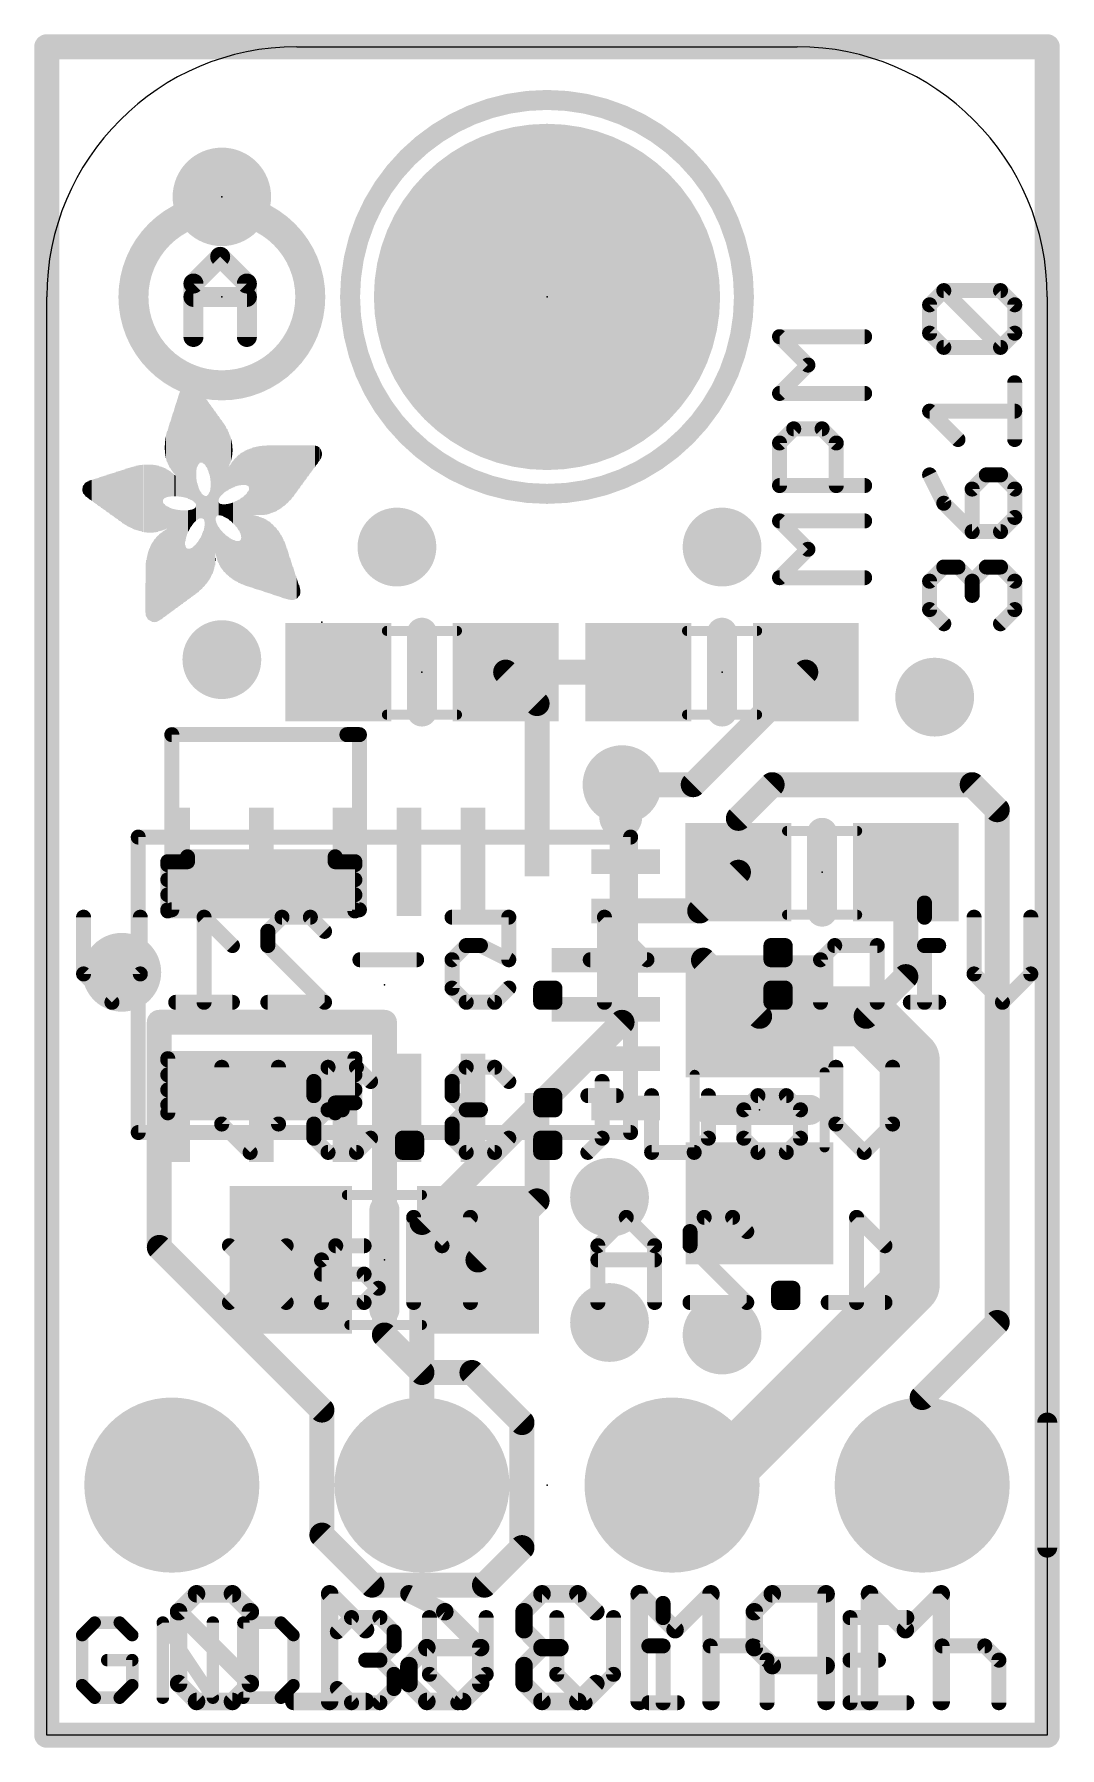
# Model space of a CAD drawing. Extents: x -0.1 to 10.3, y -0.1 to 17.3.
import ezdxf

# ---------------------------------------------------------------- set-up
doc = ezdxf.new("R2010")
doc.units = 0
for name, color, linetype in [('1', 12, 'CONTINUOUS'), ('16', 5, 'CONTINUOUS'), ('17', 110, 'CONTINUOUS'), ('18', 110, 'CONTINUOUS'), ('20', 53, 'CONTINUOUS'), ('21', 40, 'CONTINUOUS'), ('22', 6, 'CONTINUOUS'), ('23', 53, 'CONTINUOUS'), ('24', 53, 'CONTINUOUS'), ('51', 253, 'CONTINUOUS')]:
    doc.layers.add(name, color=color, linetype=linetype)

# ---------------------------------------------------------------- blocks, each defined once
blk = doc.blocks.new('RECT')
blk.add_solid([(-0.5, -0.5), (0.5, -0.5), (-0.5, 0.5), (0.5, 0.5)])
blk = doc.blocks.new('PIE')
at = {"const_width": 0.5}
blk.add_lwpolyline([(0, -0.25, 1), (0, 0.25, 1), (0, -0.25)], format="xyb", dxfattribs=at)
blk = doc.blocks.new('ROUNDP')
at = {"const_width": 0.5}
blk.add_lwpolyline([(0, -0.25, 1), (0, 0.25, 1), (0, -0.25)], format="xyb", dxfattribs=at)
blk = doc.blocks.new('ROUNDV')
at = {"const_width": 0.5}
blk.add_lwpolyline([(0, -0.25, 1), (0, 0.25, 1), (0, -0.25)], format="xyb", dxfattribs=at)

msp = doc.modelspace()

# ---------------------------------------------------------------- linework, layer by layer
at = {"layer": '1'}
for points, const_width in [([(0, 0), (0, 17.145)], 0.254), ([(0, 17.145), (10.16, 17.145)], 0.254), ([(10.16, 17.145), (10.16, 0)], 0.254), ([(4.979, 10.476), (4.66, 10.795)], 0.254), ([(6.008, 10.795), (4.66, 10.795)], 0.254), ([(7.708, 10.795), (6.565, 9.652)], 0.254), ([(4.979, 9.07), (4.979, 10.476)], 0.254), ([(1.27, 8.382), (1.27, 10.16)], 0.1524), ([(1.27, 10.16), (3.048, 10.16)], 0.1524), ([(3.048, 10.16), (3.175, 10.16)], 0.1524), ([(3.175, 10.16), (3.175, 8.382)], 0.1524), ([(5.842, 9.652), (6.565, 9.652)], 0.254), ([(7.024, 9.31), (7.366, 9.652)], 0.254), ([(7.366, 9.652), (9.398, 9.652)], 0.254), ([(9.398, 9.652), (9.652, 9.398)], 0.254), ([(7.024, 8.763), (7.024, 9.31)], 0.254), ([(9.652, 9.398), (9.652, 4.191)], 0.254), ([(1.229, 8.37), (1.229, 8.87)], 0.1524), ([(1.229, 8.87), (1.429, 8.87)], 0.1524), ([(1.229, 8.8392), (3.129, 8.8392)], 0.1524), ([(1.429, 8.87), (1.429, 8.92)], 0.1524), ([(1.429, 8.92), (2.929, 8.92)], 0.1524), ([(2.929, 8.92), (2.929, 8.87)], 0.1524), ([(2.929, 8.87), (3.129, 8.87)], 0.1524), ([(3.129, 8.87), (3.129, 8.37)], 0.1524), ([(6.631, 8.37), (7.024, 8.763)], 0.254), ([(8.724, 8.763), (8.724, 7.703)], 0.254), ([(1.229, 8.6868), (3.129, 8.6868)], 0.1524), ([(1.229, 8.5344), (3.129, 8.5344)], 0.1524), ([(1.229, 8.382), (3.129, 8.382)], 0.1524), ([(3.129, 8.37), (1.229, 8.37)], 0.1524), ([(3.175, 8.382), (1.27, 8.382)], 0.1524), ([(5.879, 8.37), (6.631, 8.37)], 0.254), ([(5.679, 7.87), (6.669, 7.87)], 0.254), ([(6.669, 7.87), (7.239, 7.3)], 0.254), ([(8.724, 7.703), (8.321, 7.3)], 0.254), ([(7.239, 7.3), (8.321, 7.3)], 0.6096), ([(8.321, 7.3), (8.763, 6.858)], 0.6096), ([(1.143, 7.239), (1.143, 4.953)], 0.254), ([(3.429, 7.239), (1.143, 7.239)], 0.254), ([(3.429, 4.064), (3.429, 7.239)], 0.254), ([(8.763, 6.858), (8.763, 4.572)], 0.6096), ([(1.229, 6.32), (1.229, 6.87)], 0.1524), ([(1.229, 6.87), (3.129, 6.87)], 0.1524), ([(1.229, 6.858), (3.129, 6.858)], 0.1524), ([(3.129, 6.87), (3.129, 6.42)], 0.1524), ([(1.229, 6.7056), (3.129, 6.7056)], 0.1524), ([(1.229, 6.5532), (3.129, 6.5532)], 0.1524), ([(1.229, 6.4008), (2.929, 6.4008)], 0.1524), ([(3.129, 6.42), (2.929, 6.42)], 0.1524), ([(2.929, 6.42), (2.929, 6.32)], 0.1524), ([(2.929, 6.32), (1.229, 6.32)], 0.1524), ([(4.979, 6.17), (4.979, 5.426)], 0.254), ([(4.979, 5.426), (4.379, 4.826)], 0.254), ([(1.143, 4.953), (2.794, 3.302)], 0.254), ([(8.763, 4.572), (6.731, 2.54)], 0.6096), ([(3.81, 3.683), (3.429, 4.064)], 0.254), ([(9.652, 4.191), (8.89, 3.429)], 0.254), ([(4.318, 3.683), (3.81, 3.683)], 0.254), ([(4.826, 3.175), (4.318, 3.683)], 0.254), ([(8.89, 3.429), (8.89, 2.54)], 0.254), ([(2.794, 3.302), (2.794, 2.032)], 0.254), ([(4.826, 1.905), (4.826, 3.175)], 0.254), ([(6.731, 2.54), (6.35, 2.54)], 0.6096), ([(2.794, 2.032), (3.302, 1.524)], 0.254), ([(4.445, 1.524), (4.826, 1.905)], 0.254), ([(3.302, 1.524), (4.445, 1.524)], 0.254), ([(10.16, 0), (0, 0)], 0.254)]:
    msp.add_lwpolyline(points, dxfattribs=dict(at, const_width=const_width))
for points, const_width in [([(0.0635, 17.145, 1), (-0.0635, 17.145)], 0.127), ([(0, 17.2085, 1), (0, 17.0815)], 0.127), ([(10.2235, 17.145, 1), (10.0965, 17.145)], 0.127), ([(10.16, 17.0815, 1), (10.16, 17.2085)], 0.127), ([(4.7049, 10.8399, 1), (4.6151, 10.7501)], 0.127), ([(4.66, 10.8585, 1), (4.66, 10.7315)], 0.127), ([(6.008, 10.7315, 1), (6.008, 10.8585)], 0.127), ([(7.7529, 10.7501, 1), (7.6631, 10.8399)], 0.127), ([(5.0425, 10.476, 1), (4.9155, 10.476)], 0.127), ([(4.9341, 10.4311, 1), (5.0239, 10.5209)], 0.127), ([(1.3081, 10.16, 1), (1.2319, 10.16)], 0.0762), ([(1.27, 10.1981, 1), (1.27, 10.1219)], 0.0762), ([(3.048, 10.1981, 1), (3.048, 10.1219)], 0.0762), ([(3.048, 10.1219, 1), (3.048, 10.1981)], 0.0762), ([(3.2131, 10.16, 1), (3.1369, 10.16)], 0.0762), ([(3.175, 10.1219, 1), (3.175, 10.1981)], 0.0762), ([(5.842, 9.7155, 1), (5.842, 9.5885)], 0.127), ([(6.5201, 9.6969, 1), (6.6099, 9.6071)], 0.127), ([(6.565, 9.5885, 1), (6.565, 9.7155)], 0.127), ([(7.366, 9.7155, 1), (7.366, 9.5885)], 0.127), ([(7.4109, 9.6071, 1), (7.3211, 9.6969)], 0.127), ([(9.4429, 9.6969, 1), (9.3531, 9.6071)], 0.127), ([(9.398, 9.5885, 1), (9.398, 9.7155)], 0.127), ([(7.0875, 9.31, 1), (6.9605, 9.31)], 0.127), ([(6.9791, 9.3549, 1), (7.0689, 9.2651)], 0.127), ([(9.7155, 9.398, 1), (9.5885, 9.398)], 0.127), ([(9.6071, 9.3531, 1), (9.6969, 9.4429)], 0.127), ([(4.9155, 9.07, 1), (5.0425, 9.07)], 0.127), ([(1.2671, 8.87, 1), (1.1909, 8.87)], 0.0762), ([(1.229, 8.9081, 1), (1.229, 8.8319)], 0.0762), ([(1.229, 8.8773, 1), (1.229, 8.8011)], 0.0762), ([(1.4671, 8.92, 1), (1.3909, 8.92)], 0.0762), ([(1.429, 8.9581, 1), (1.429, 8.8819)], 0.0762), ([(1.3909, 8.87, 1), (1.4671, 8.87)], 0.0762), ([(1.429, 8.8319, 1), (1.429, 8.9081)], 0.0762), ([(2.9671, 8.92, 1), (2.8909, 8.92)], 0.0762), ([(2.929, 8.9081, 1), (2.929, 8.8319)], 0.0762), ([(2.8909, 8.87, 1), (2.9671, 8.87)], 0.0762), ([(2.929, 8.8819, 1), (2.929, 8.9581)], 0.0762), ([(3.1671, 8.87, 1), (3.0909, 8.87)], 0.0762), ([(3.129, 8.8319, 1), (3.129, 8.9081)], 0.0762), ([(3.129, 8.8011, 1), (3.129, 8.8773)], 0.0762), ([(7.0689, 8.7181, 1), (6.9791, 8.8079)], 0.127), ([(8.7875, 8.763, 1), (8.6605, 8.763)], 0.127), ([(1.229, 8.7249, 1), (1.229, 8.6487)], 0.0762), ([(3.129, 8.6487, 1), (3.129, 8.7249)], 0.0762), ([(6.9605, 8.763, 1), (7.0875, 8.763)], 0.127), ([(1.229, 8.5725, 1), (1.229, 8.4963)], 0.0762), ([(3.129, 8.4963, 1), (3.129, 8.5725)], 0.0762), ([(1.229, 8.4201, 1), (1.229, 8.3439)], 0.0762), ([(1.229, 8.4081, 1), (1.229, 8.3319)], 0.0762), ([(1.1909, 8.37, 1), (1.2671, 8.37)], 0.0762), ([(1.27, 8.4201, 1), (1.27, 8.3439)], 0.0762), ([(1.2319, 8.382, 1), (1.3081, 8.382)], 0.0762), ([(3.0909, 8.37, 1), (3.1671, 8.37)], 0.0762), ([(3.129, 8.3439, 1), (3.129, 8.4201)], 0.0762), ([(3.129, 8.3319, 1), (3.129, 8.4081)], 0.0762), ([(3.1369, 8.382, 1), (3.2131, 8.382)], 0.0762), ([(3.175, 8.3439, 1), (3.175, 8.4201)], 0.0762), ([(5.879, 8.4335, 1), (5.879, 8.3065)], 0.127), ([(6.5861, 8.4149, 1), (6.6759, 8.3251)], 0.127), ([(6.631, 8.3065, 1), (6.631, 8.4335)], 0.127), ([(5.679, 7.9335, 1), (5.679, 7.8065)], 0.127), ([(6.7139, 7.9149, 1), (6.6241, 7.8251)], 0.127), ([(6.669, 7.8065, 1), (6.669, 7.9335)], 0.127), ([(8.7689, 7.6581, 1), (8.6791, 7.7479)], 0.127), ([(8.6605, 7.703, 1), (8.7875, 7.703)], 0.127), ([(7.239, 7.4524, 1), (7.239, 7.1476)], 0.3048), ([(8.4288, 7.4078, 1), (8.2132, 7.1922)], 0.3048), ([(8.321, 7.1476, 1), (8.321, 7.4524)], 0.3048), ([(1.2065, 7.239, 1), (1.0795, 7.239)], 0.127), ([(1.143, 7.3025, 1), (1.143, 7.1755)], 0.127), ([(3.4925, 7.239, 1), (3.3655, 7.239)], 0.127), ([(3.429, 7.1755, 1), (3.429, 7.3025)], 0.127), ([(7.1941, 7.2551, 1), (7.2839, 7.3449)], 0.127), ([(8.2761, 7.3449, 1), (8.3659, 7.2551)], 0.127), ([(8.9154, 6.858, 1), (8.6106, 6.858)], 0.3048), ([(8.6552, 6.7502, 1), (8.8708, 6.9658)], 0.3048), ([(1.2671, 6.87, 1), (1.1909, 6.87)], 0.0762), ([(1.229, 6.9081, 1), (1.229, 6.8319)], 0.0762), ([(1.229, 6.8961, 1), (1.229, 6.8199)], 0.0762), ([(3.1671, 6.87, 1), (3.0909, 6.87)], 0.0762), ([(3.129, 6.8319, 1), (3.129, 6.9081)], 0.0762), ([(3.129, 6.8199, 1), (3.129, 6.8961)], 0.0762), ([(1.229, 6.7437, 1), (1.229, 6.6675)], 0.0762), ([(1.229, 6.5913, 1), (1.229, 6.5151)], 0.0762), ([(3.129, 6.6675, 1), (3.129, 6.7437)], 0.0762), ([(3.129, 6.5151, 1), (3.129, 6.5913)], 0.0762), ([(1.229, 6.4389, 1), (1.229, 6.3627)], 0.0762), ([(2.929, 6.4581, 1), (2.929, 6.3819)], 0.0762), ([(2.9671, 6.42, 1), (2.8909, 6.42)], 0.0762), ([(2.929, 6.3627, 1), (2.929, 6.4389)], 0.0762), ([(3.0909, 6.42, 1), (3.1671, 6.42)], 0.0762), ([(3.129, 6.3819, 1), (3.129, 6.4581)], 0.0762), ([(1.229, 6.3581, 1), (1.229, 6.2819)], 0.0762), ([(1.1909, 6.32, 1), (1.2671, 6.32)], 0.0762), ([(2.8909, 6.32, 1), (2.9671, 6.32)], 0.0762), ([(2.929, 6.2819, 1), (2.929, 6.3581)], 0.0762), ([(5.0425, 6.17, 1), (4.9155, 6.17)], 0.127), ([(4.9155, 5.426, 1), (5.0425, 5.426)], 0.127), ([(5.0239, 5.3811, 1), (4.9341, 5.4709)], 0.127), ([(1.1879, 4.9979, 1), (1.0981, 4.9081)], 0.127), ([(1.0795, 4.953, 1), (1.2065, 4.953)], 0.127), ([(4.3341, 4.8709, 1), (4.4239, 4.7811)], 0.127), ([(8.8708, 4.4642, 1), (8.6552, 4.6798)], 0.3048), ([(8.6106, 4.572, 1), (8.9154, 4.572)], 0.3048), ([(3.4739, 4.1089, 1), (3.3841, 4.0191)], 0.127), ([(9.5885, 4.191, 1), (9.7155, 4.191)], 0.127), ([(9.6969, 4.1461, 1), (9.6071, 4.2359)], 0.127), ([(3.3655, 4.064, 1), (3.4925, 4.064)], 0.127), ([(3.81, 3.7465, 1), (3.81, 3.6195)], 0.127), ([(3.7651, 3.6381, 1), (3.8549, 3.7279)], 0.127), ([(4.3629, 3.7279, 1), (4.2731, 3.6381)], 0.127), ([(4.318, 3.6195, 1), (4.318, 3.7465)], 0.127), ([(8.9535, 3.429, 1), (8.8265, 3.429)], 0.127), ([(8.8451, 3.4739, 1), (8.9349, 3.3841)], 0.127), ([(2.8575, 3.302, 1), (2.7305, 3.302)], 0.127), ([(2.7491, 3.2571, 1), (2.8389, 3.3469)], 0.127), ([(4.8895, 3.175, 1), (4.7625, 3.175)], 0.127), ([(4.7811, 3.1301, 1), (4.8709, 3.2199)], 0.127), ([(6.35, 2.6924, 1), (6.35, 2.3876)], 0.3048), ([(6.6232, 2.6478, 1), (6.8388, 2.4322)], 0.3048), ([(6.731, 2.3876, 1), (6.731, 2.6924)], 0.3048), ([(8.8265, 2.54, 1), (8.9535, 2.54)], 0.127), ([(2.8389, 2.0769, 1), (2.7491, 1.9871)], 0.127), ([(2.7305, 2.032, 1), (2.8575, 2.032)], 0.127), ([(4.7625, 1.905, 1), (4.8895, 1.905)], 0.127), ([(4.8709, 1.8601, 1), (4.7811, 1.9499)], 0.127), ([(3.302, 1.5875, 1), (3.302, 1.4605)], 0.127), ([(3.2571, 1.4791, 1), (3.3469, 1.5689)], 0.127), ([(4.4001, 1.5689, 1), (4.4899, 1.4791)], 0.127), ([(4.445, 1.4605, 1), (4.445, 1.5875)], 0.127), ([(0, 0.0635, 1), (0, -0.0635)], 0.127), ([(-0.0635, 0, 1), (0.0635, 0)], 0.127), ([(10.0965, 0, 1), (10.2235, 0)], 0.127), ([(10.16, -0.0635, 1), (10.16, 0.0635)], 0.127)]:
    msp.add_lwpolyline(points, format="xyb", dxfattribs=dict(at, const_width=const_width))
at = {"layer": '16', "const_width": 0.254}
for points in [[(0, 0), (0, 17.145)], [(0, 17.145), (10.16, 17.145)], [(10.16, 17.145), (10.16, 0)], [(5.842, 9.652), (5.842, 7.239)], [(5.842, 7.239), (3.81, 5.207)], [(3.81, 5.207), (3.81, 2.54)], [(10.16, 0), (0, 0)]]:
    msp.add_lwpolyline(points, dxfattribs=at)
at = {"layer": '16', "const_width": 0.127}
for points in [[(0.0635, 17.145, 1), (-0.0635, 17.145)], [(0, 17.2085, 1), (0, 17.0815)], [(10.2235, 17.145, 1), (10.0965, 17.145)], [(10.16, 17.0815, 1), (10.16, 17.2085)], [(5.9055, 9.652, 1), (5.7785, 9.652)], [(5.8869, 7.1941, 1), (5.7971, 7.2839)], [(5.7785, 7.239, 1), (5.9055, 7.239)], [(3.8735, 5.207, 1), (3.7465, 5.207)], [(3.7651, 5.2519, 1), (3.8549, 5.1621)], [(3.7465, 2.54, 1), (3.8735, 2.54)], [(0, 0.0635, 1), (0, -0.0635)], [(-0.0635, 0, 1), (0.0635, 0)], [(10.0965, 0, 1), (10.2235, 0)], [(10.16, -0.0635, 1), (10.16, 0.0635)]]:
    msp.add_lwpolyline(points, format="xyb", dxfattribs=at)
at = {"layer": '20'}
for p, q in [((2.54, 17.145), (7.62, 17.145)), ((0, 0), (0, 14.605)), ((10.16, 14.605), (10.16, 0)), ((10.16, 0), (0, 0))]:
    msp.add_line(p, q, dxfattribs=at)
for centre, start, end in [((2.54, 14.605), 90, 180), ((7.62, 14.605), 0, 90)]:
    msp.add_arc(centre, 2.54, start, end, dxfattribs=at)
at = {"layer": '21'}
for points, const_width in [([(5.08, 12.605, 1), (5.08, 16.605, 1), (5.08, 12.605)], 0.2032), ([(9.1365, 14.6959, 1), (9.0826, 14.642)], 0.0762), ([(9.1095, 14.707, 1), (9.1095, 14.6308)], 0.0762), ([(9.1365, 14.642, 1), (9.0826, 14.6959)], 0.0762), ([(9.7127, 14.6959, 1), (9.6588, 14.642)], 0.0762), ([(9.6857, 14.6308, 1), (9.6857, 14.707)], 0.0762), ([(8.9385, 14.5518, 1), (8.9924, 14.4979)], 0.0762), ([(9.0036, 14.5249, 1), (8.9274, 14.5249)], 0.0762), ([(9.8679, 14.5249, 1), (9.7917, 14.5249)], 0.0762), ([(9.8029, 14.4979, 1), (9.8567, 14.5518)], 0.0762), ([(7.4684, 14.2281, 1), (7.4145, 14.1742)], 0.0762), ([(7.4415, 14.2393, 1), (7.4415, 14.1631)], 0.0762), ([(8.3058, 14.1631, 1), (8.3058, 14.2393)], 0.0762), ([(8.9924, 14.2637, 1), (8.9385, 14.2098)], 0.0762), ([(8.9274, 14.2368, 1), (9.0036, 14.2368)], 0.0762), ([(9.7917, 14.2368, 1), (9.8679, 14.2368)], 0.0762), ([(9.8567, 14.2098, 1), (9.8029, 14.2637)], 0.0762), ([(9.1095, 14.1308, 1), (9.1095, 14.0546)], 0.0762), ([(9.0826, 14.0658, 1), (9.1365, 14.1197)], 0.0762), ([(9.6588, 14.1197, 1), (9.7127, 14.0658)], 0.0762), ([(9.6588, 14.0658, 1), (9.7127, 14.1197)], 0.0762), ([(9.6857, 14.0546, 1), (9.6857, 14.1308)], 0.0762), ([(7.7565, 13.8861, 1), (7.7026, 13.94)], 0.0762), ([(7.7026, 13.8861, 1), (7.7565, 13.94)], 0.0762), ([(9.8679, 13.7334, 1), (9.7917, 13.7334)], 0.0762), ([(7.4145, 13.6519, 1), (7.4684, 13.598)], 0.0762), ([(7.4415, 13.6631, 1), (7.4415, 13.5869)], 0.0762), ([(8.3058, 13.5869, 1), (8.3058, 13.6631)], 0.0762), ([(8.9924, 13.4723, 1), (8.9385, 13.4184)], 0.0762), ([(8.9655, 13.4834, 1), (8.9655, 13.4072)], 0.0762), ([(9.8298, 13.4072, 1), (9.8298, 13.4834)], 0.0762), ([(7.5855, 13.3038, 1), (7.5855, 13.2276)], 0.0762), ([(7.6125, 13.2387, 1), (7.5586, 13.2926)], 0.0762), ([(7.9006, 13.2926, 1), (7.8467, 13.2387)], 0.0762), ([(7.8736, 13.2276, 1), (7.8736, 13.3038)], 0.0762), ([(7.4796, 13.1216, 1), (7.4034, 13.1216)], 0.0762), ([(7.4145, 13.1485, 1), (7.4684, 13.0947)], 0.0762), ([(8.0558, 13.1216, 1), (7.9796, 13.1216)], 0.0762), ([(7.9907, 13.0947, 1), (8.0446, 13.1485)], 0.0762), ([(9.2266, 13.1303, 1), (9.2805, 13.1841)], 0.0762), ([(9.7917, 13.1572, 1), (9.8679, 13.1572)], 0.0762), ([(7.4415, 12.7275, 1), (7.4415, 12.6513)], 0.0762), ([(7.4034, 12.6894, 1), (7.4796, 12.6894)], 0.0762), ([(7.9796, 12.6894, 1), (8.0558, 12.6894)], 0.0762), ([(8.3058, 12.6513, 1), (8.3058, 12.7275)], 0.0762), ([(8.9995, 12.8149, 1), (8.9314, 12.7809)], 0.0762), ([(9.4357, 12.6538, 1), (9.3595, 12.6538)], 0.0762), ([(9.3707, 12.6808, 1), (9.4246, 12.6269)], 0.0762), ([(9.5417, 12.836, 1), (9.5417, 12.7598)], 0.0762), ([(9.5686, 12.771, 1), (9.5147, 12.8248)], 0.0762), ([(9.7127, 12.8248, 1), (9.6588, 12.771)], 0.0762), ([(9.6857, 12.7598, 1), (9.6857, 12.836)], 0.0762), ([(9.8679, 12.6538, 1), (9.7917, 12.6538)], 0.0762), ([(9.8029, 12.6269, 1), (9.8567, 12.6808)], 0.0762), ([(9.1365, 12.5367, 1), (9.0826, 12.4828)], 0.0762), ([(9.0754, 12.4928, 1), (9.1436, 12.5268)], 0.0762), ([(7.4684, 12.3571, 1), (7.4145, 12.3032)], 0.0762), ([(7.4415, 12.3682, 1), (7.4415, 12.292)], 0.0762), ([(8.3058, 12.292, 1), (8.3058, 12.3682)], 0.0762), ([(9.7917, 12.3657, 1), (9.8679, 12.3657)], 0.0762), ([(9.8567, 12.3388, 1), (9.8029, 12.3927)], 0.0762), ([(9.3976, 12.2598, 1), (9.3976, 12.1836)], 0.0762), ([(9.3595, 12.2217, 1), (9.4357, 12.2217)], 0.0762), ([(9.3707, 12.1947, 1), (9.4246, 12.2486)], 0.0762), ([(9.6588, 12.2486, 1), (9.7127, 12.1947)], 0.0762), ([(9.6857, 12.1836, 1), (9.6857, 12.2598)], 0.0762), ([(7.7565, 12.0151, 1), (7.7026, 12.069)], 0.0762), ([(7.7026, 12.0151, 1), (7.7565, 12.069)], 0.0762), ([(9.1095, 11.9005, 1), (9.1095, 11.8243)], 0.0762), ([(9.1365, 11.8354, 1), (9.0826, 11.8893)], 0.0762), ([(9.2805, 11.8893, 1), (9.2266, 11.8354)], 0.0762), ([(9.2536, 11.8243, 1), (9.2536, 11.9005)], 0.0762), ([(9.5417, 11.9005, 1), (9.5417, 11.8243)], 0.0762), ([(9.5686, 11.8354, 1), (9.5147, 11.8893)], 0.0762), ([(9.7127, 11.8893, 1), (9.6588, 11.8354)], 0.0762), ([(9.6857, 11.8243, 1), (9.6857, 11.9005)], 0.0762), ([(7.4145, 11.7809, 1), (7.4684, 11.727)], 0.0762), ([(7.4415, 11.792, 1), (7.4415, 11.7158)], 0.0762), ([(8.3058, 11.7158, 1), (8.3058, 11.792)], 0.0762), ([(8.9385, 11.7453, 1), (8.9924, 11.6914)], 0.0762), ([(9.0036, 11.7183, 1), (8.9274, 11.7183)], 0.0762), ([(9.4357, 11.7183, 1), (9.3595, 11.7183)], 0.0762), ([(9.3707, 11.7453, 1), (9.4246, 11.6914)], 0.0762), ([(9.3707, 11.6914, 1), (9.4246, 11.7453)], 0.0762), ([(9.8679, 11.7183, 1), (9.7917, 11.7183)], 0.0762), ([(9.8029, 11.6914, 1), (9.8567, 11.7453)], 0.0762), ([(8.9924, 11.4572, 1), (8.9385, 11.4033)], 0.0762), ([(9.3595, 11.5743, 1), (9.4357, 11.5743)], 0.0762), ([(9.8567, 11.4033, 1), (9.8029, 11.4572)], 0.0762), ([(3.8862, 11.195, 1), (3.7338, 11.195)], 0.1524), ([(6.9342, 11.195, 1), (6.7818, 11.195)], 0.1524), ([(8.9274, 11.4302, 1), (9.0036, 11.4302)], 0.0762), ([(9.0826, 11.2592, 1), (9.1365, 11.3131)], 0.0762), ([(9.6588, 11.3131, 1), (9.7127, 11.2592)], 0.0762), ([(9.7917, 11.4302, 1), (9.8679, 11.4302)], 0.0762), ([(3.7338, 10.395, 1), (3.8862, 10.395)], 0.1524), ([(6.7818, 10.395, 1), (6.9342, 10.395)], 0.1524), ([(5.829, 9.1786, 1), (5.829, 9.4614, 1), (5.829, 9.1786)], 0.1524), ([(7.9502, 9.163, 1), (7.7978, 9.163)], 0.1524), ([(0.9671, 9.12, 1), (0.8909, 9.12)], 0.0762), ([(0.929, 9.1581, 1), (0.929, 9.0819)], 0.0762), ([(5.9671, 9.12, 1), (5.8909, 9.12)], 0.0762), ([(5.929, 9.0819, 1), (5.929, 9.1581)], 0.0762), ([(7.7978, 8.363, 1), (7.9502, 8.363)], 0.1524), ([(6.731, 6.4262, 1), (6.731, 6.2738)], 0.1524), ([(7.747, 6.2738, 1), (7.747, 6.4262)], 0.1524), ([(0.929, 6.1581, 1), (0.929, 6.0819)], 0.0762), ([(0.8909, 6.12, 1), (0.9671, 6.12)], 0.0762), ([(5.8909, 6.12, 1), (5.9671, 6.12)], 0.0762), ([(5.929, 6.0819, 1), (5.929, 6.1581)], 0.0762), ([(3.5052, 5.334, 1), (3.3528, 5.334)], 0.1524), ([(3.3528, 4.318, 1), (3.5052, 4.318)], 0.1524), ([(6.2965, 1.3386, 1), (6.2203, 1.3386)], 0.0762), ([(3.0947, 1.2326, 1), (3.0947, 1.1564)], 0.0762), ([(3.1217, 1.1676, 1), (3.0678, 1.2215)], 0.0762), ([(3.4098, 1.2215, 1), (3.3559, 1.1676)], 0.0762), ([(3.3829, 1.1564, 1), (3.3829, 1.2326)], 0.0762), ([(3.9243, 1.1945, 1), (3.8481, 1.1945)], 0.0762), ([(4.5005, 1.1945, 1), (4.4243, 1.1945)], 0.0762), ([(5.2169, 1.1945, 1), (5.1407, 1.1945)], 0.0762), ([(5.7932, 1.1945, 1), (5.717, 1.1945)], 0.0762), ([(6.2203, 1.1945, 1), (6.2965, 1.1945)], 0.0762), ([(8.1577, 1.2326, 1), (8.1577, 1.1564)], 0.0762), ([(8.1958, 1.1945, 1), (8.1196, 1.1945)], 0.0762), ([(8.7339, 1.1564, 1), (8.7339, 1.2326)], 0.0762), ([(0.3914, 1.0165, 1), (0.3279, 1.0165)], 0.0635), ([(0.3372, 1.039, 1), (0.3821, 0.9941)], 0.0635), ([(0.4867, 1.1754, 1), (0.4867, 1.1119)], 0.0635), ([(0.5092, 1.1212, 1), (0.4643, 1.1661)], 0.0635), ([(0.7634, 1.1661, 1), (0.7185, 1.1212)], 0.0635), ([(0.741, 1.1119, 1), (0.741, 1.1754)], 0.0635), ([(0.8456, 0.9941, 1), (0.8905, 1.039)], 0.0635), ([(1.2046, 1.1613, 1), (1.1518, 1.126)], 0.0635), ([(1.21, 1.1437, 1), (1.1465, 1.1437)], 0.0635), ([(1.7184, 1.1437, 1), (1.6549, 1.1437)], 0.0635), ([(2.0285, 1.1437, 1), (1.965, 1.1437)], 0.0635), ([(1.9968, 1.1754, 1), (1.9968, 1.1119)], 0.0635), ([(2.4006, 1.1661, 1), (2.3557, 1.1212)], 0.0635), ([(2.3781, 1.1119, 1), (2.3781, 1.1754)], 0.0635), ([(2.537, 1.0165, 1), (2.4735, 1.0165)], 0.0635), ([(2.4828, 0.9941, 1), (2.5277, 1.039)], 0.0635), ([(2.9237, 1.0774, 1), (2.9776, 1.0235)], 0.0762), ([(3.565, 1.0505, 1), (3.4888, 1.0505)], 0.0762), ([(3.5, 1.0235, 1), (3.5538, 1.0774)], 0.0762), ([(3.4888, 0.9064, 1), (3.565, 0.9064)], 0.0762), ([(3.5538, 0.8795, 1), (3.5, 0.9334)], 0.0762), ([(6.1144, 0.9445, 1), (6.1144, 0.8683)], 0.0762), ([(6.2965, 0.9064, 1), (6.2203, 0.9064)], 0.0762), ([(6.2584, 0.8683, 1), (6.2584, 0.9445)], 0.0762), ([(6.7761, 0.9064, 1), (6.6999, 0.9064)], 0.0762), ([(6.738, 0.9445, 1), (6.738, 0.8683)], 0.0762), ([(7.1971, 0.9334, 1), (7.1433, 0.8795)], 0.0762), ([(7.1702, 0.8683, 1), (7.1702, 0.9445)], 0.0762), ([(9.1313, 0.9064, 1), (9.0551, 0.9064)], 0.0762), ([(9.0932, 0.9445, 1), (9.0932, 0.8683)], 0.0762), ([(9.5523, 0.9334, 1), (9.4984, 0.8795)], 0.0762), ([(9.5254, 0.8683, 1), (9.5254, 0.9445)], 0.0762), ([(0.6138, 0.7941, 1), (0.6138, 0.7306)], 0.0635), ([(0.8998, 0.7623, 1), (0.8363, 0.7623)], 0.0635), ([(0.8681, 0.7306, 1), (0.8681, 0.7941)], 0.0635), ([(3.2388, 0.8005, 1), (3.2388, 0.7243)], 0.0762), ([(3.4098, 0.7893, 1), (3.3559, 0.7354)], 0.0762), ([(3.3559, 0.7893, 1), (3.4098, 0.7354)], 0.0762), ([(3.3829, 0.7243, 1), (3.3829, 0.8005)], 0.0762), ([(7.3524, 0.7624, 1), (7.2762, 0.7624)], 0.0762), ([(7.2873, 0.7354, 1), (7.3412, 0.7893)], 0.0762), ([(8.1577, 0.8005, 1), (8.1577, 0.7243)], 0.0762), ([(8.4458, 0.7243, 1), (8.4458, 0.8005)], 0.0762), ([(9.7075, 0.7624, 1), (9.6313, 0.7624)], 0.0762), ([(9.6425, 0.7354, 1), (9.6964, 0.7893)], 0.0762), ([(0.3821, 0.5306, 1), (0.3372, 0.4857)], 0.0635), ([(0.3279, 0.5081, 1), (0.3914, 0.5081)], 0.0635), ([(0.8363, 0.5081, 1), (0.8998, 0.5081)], 0.0635), ([(0.8905, 0.4857, 1), (0.8456, 0.5306)], 0.0635), ([(2.4735, 0.5081, 1), (2.537, 0.5081)], 0.0635), ([(2.5277, 0.4857, 1), (2.4828, 0.5306)], 0.0635), ([(2.9776, 0.5012, 1), (2.9237, 0.4473)], 0.0762), ([(3.565, 0.6183, 1), (3.4888, 0.6183)], 0.0762), ([(3.5, 0.5914, 1), (3.5538, 0.6453)], 0.0762), ([(3.5538, 0.4473, 1), (3.5, 0.5012)], 0.0762), ([(3.9131, 0.6453, 1), (3.8593, 0.5914)], 0.0762), ([(3.8481, 0.6183, 1), (3.9243, 0.6183)], 0.0762), ([(4.4243, 0.6183, 1), (4.5005, 0.6183)], 0.0762), ([(4.4894, 0.5914, 1), (4.4355, 0.6453)], 0.0762), ([(5.2058, 0.6453, 1), (5.1519, 0.5914)], 0.0762), ([(5.1407, 0.6183, 1), (5.2169, 0.6183)], 0.0762), ([(5.717, 0.6183, 1), (5.7932, 0.6183)], 0.0762), ([(5.782, 0.5914, 1), (5.7281, 0.6453)], 0.0762), ([(0.4867, 0.4128, 1), (0.4867, 0.3493)], 0.0635), ([(0.4643, 0.3585, 1), (0.5092, 0.4035)], 0.0635), ([(0.7185, 0.4035, 1), (0.7634, 0.3585)], 0.0635), ([(0.741, 0.3493, 1), (0.741, 0.4128)], 0.0635), ([(1.1465, 0.381, 1), (1.21, 0.381)], 0.0635), ([(1.6549, 0.381, 1), (1.7184, 0.381)], 0.0635), ([(1.6602, 0.3634, 1), (1.7131, 0.3986)], 0.0635), ([(1.965, 0.381, 1), (2.0285, 0.381)], 0.0635), ([(1.9968, 0.4128, 1), (1.9968, 0.3493)], 0.0635), ([(2.3557, 0.4035, 1), (2.4006, 0.3585)], 0.0635), ([(2.3781, 0.3493, 1), (2.3781, 0.4128)], 0.0635), ([(3.0947, 0.3683, 1), (3.0947, 0.2921)], 0.0762), ([(3.0678, 0.3033, 1), (3.1217, 0.3571)], 0.0762), ([(3.3559, 0.3571, 1), (3.4098, 0.3033)], 0.0762), ([(3.3829, 0.2921, 1), (3.3829, 0.3683)], 0.0762), ([(3.4888, 0.4743, 1), (3.565, 0.4743)], 0.0762), ([(4.1474, 0.3571, 1), (4.2013, 0.3033)], 0.0762), ([(4.1474, 0.3033, 1), (4.2013, 0.3571)], 0.0762), ([(5.44, 0.3571, 1), (5.4939, 0.3033)], 0.0762), ([(5.44, 0.3033, 1), (5.4939, 0.3571)], 0.0762), ([(6.1144, 0.3683, 1), (6.1144, 0.2921)], 0.0762), ([(6.2203, 0.3302, 1), (6.2965, 0.3302)], 0.0762), ([(6.4025, 0.2921, 1), (6.4025, 0.3683)], 0.0762), ([(6.6999, 0.3302, 1), (6.7761, 0.3302)], 0.0762), ([(7.2762, 0.3302, 1), (7.3524, 0.3302)], 0.0762), ([(8.1577, 0.3683, 1), (8.1577, 0.2921)], 0.0762), ([(8.1196, 0.3302, 1), (8.1958, 0.3302)], 0.0762), ([(8.7339, 0.2921, 1), (8.7339, 0.3683)], 0.0762), ([(9.0551, 0.3302, 1), (9.1313, 0.3302)], 0.0762), ([(9.6313, 0.3302, 1), (9.7075, 0.3302)], 0.0762)]:
    msp.add_lwpolyline(points, format="xyb", dxfattribs=dict(at, const_width=const_width))
for points, const_width in [([(8.9655, 14.5249), (9.1095, 14.6689)], 0.1524), ([(9.1095, 14.6689), (9.6857, 14.6689)], 0.1524), ([(9.6857, 14.0927), (9.1095, 14.6689)], 0.1524), ([(9.6857, 14.6689), (9.8298, 14.5249)], 0.1524), ([(8.9655, 14.2368), (8.9655, 14.5249)], 0.1524), ([(9.8298, 14.5249), (9.8298, 14.2368)], 0.1524), ([(7.7296, 13.9131), (7.4415, 14.2012)], 0.1524), ([(7.4415, 14.2012), (8.3058, 14.2012)], 0.1524), ([(9.1095, 14.0927), (8.9655, 14.2368)], 0.1524), ([(9.8298, 14.2368), (9.6857, 14.0927)], 0.1524), ([(9.6857, 14.0927), (9.1095, 14.0927)], 0.1524), ([(7.4415, 13.625), (7.7296, 13.9131)], 0.1524), ([(9.8298, 13.1572), (9.8298, 13.7334)], 0.1524), ([(8.3058, 13.625), (7.4415, 13.625)], 0.1524), ([(9.2536, 13.1572), (8.9655, 13.4453)], 0.1524), ([(8.9655, 13.4453), (9.8298, 13.4453)], 0.1524), ([(7.4415, 13.1216), (7.5855, 13.2657)], 0.1524), ([(7.5855, 13.2657), (7.8736, 13.2657)], 0.1524), ([(7.8736, 13.2657), (8.0177, 13.1216)], 0.1524), ([(7.4415, 12.6894), (7.4415, 13.1216)], 0.1524), ([(8.0177, 13.1216), (8.0177, 12.6894)], 0.1524), ([(8.3058, 12.6894), (7.4415, 12.6894)], 0.1524), ([(8.9655, 12.7979), (9.1095, 12.5098)], 0.1524), ([(9.5417, 12.7979), (9.3976, 12.6538)], 0.1524), ([(9.3976, 12.6538), (9.3976, 12.2217)], 0.1524), ([(9.6857, 12.7979), (9.5417, 12.7979)], 0.1524), ([(9.8298, 12.6538), (9.6857, 12.7979)], 0.1524), ([(9.8298, 12.3657), (9.8298, 12.6538)], 0.1524), ([(9.1095, 12.5098), (9.3976, 12.2217)], 0.1524), ([(7.7296, 12.042), (7.4415, 12.3301)], 0.1524), ([(7.4415, 12.3301), (8.3058, 12.3301)], 0.1524), ([(9.6857, 12.2217), (9.8298, 12.3657)], 0.1524), ([(9.3976, 12.2217), (9.6857, 12.2217)], 0.1524), ([(7.4415, 11.7539), (7.7296, 12.042)], 0.1524), ([(8.9655, 11.7183), (9.1095, 11.8624)], 0.1524), ([(9.1095, 11.8624), (9.2536, 11.8624)], 0.1524), ([(9.2536, 11.8624), (9.3976, 11.7183)], 0.1524), ([(9.3976, 11.7183), (9.5417, 11.8624)], 0.1524), ([(9.5417, 11.8624), (9.6857, 11.8624)], 0.1524), ([(9.6857, 11.8624), (9.8298, 11.7183)], 0.1524), ([(8.3058, 11.7539), (7.4415, 11.7539)], 0.1524), ([(8.9655, 11.4302), (8.9655, 11.7183)], 0.1524), ([(9.3976, 11.7183), (9.3976, 11.5743)], 0.1524), ([(9.8298, 11.7183), (9.8298, 11.4302)], 0.1524), ([(9.1095, 11.2862), (8.9655, 11.4302)], 0.1524), ([(9.8298, 11.4302), (9.6857, 11.2862)], 0.1524), ([(3.81, 10.395), (3.81, 11.195)], 0.3048), ([(6.858, 10.395), (6.858, 11.195)], 0.3048), ([(7.874, 8.363), (7.874, 9.163)], 0.3048), ([(0.929, 6.12), (0.929, 9.12)], 0.1524), ([(0.929, 9.12), (5.929, 9.12)], 0.1524), ([(5.929, 9.12), (5.929, 6.12)], 0.1524), ([(7.747, 6.35), (6.731, 6.35)], 0.3048), ([(5.929, 6.12), (0.929, 6.12)], 0.1524), ([(3.429, 5.334), (3.429, 4.318)], 0.3048), ([(6.2584, 1.3386), (6.2584, 1.1945)], 0.1524), ([(2.9507, 1.0505), (3.0947, 1.1945)], 0.1524), ([(3.0947, 1.1945), (3.3829, 1.1945)], 0.1524), ([(3.3829, 1.1945), (3.5269, 1.0505)], 0.1524), ([(3.8862, 1.1945), (3.8862, 0.6183)], 0.1524), ([(4.4624, 0.6183), (4.4624, 1.1945)], 0.1524), ([(5.1788, 1.1945), (5.1788, 0.6183)], 0.1524), ([(5.7551, 0.6183), (5.7551, 1.1945)], 0.1524), ([(8.7339, 1.1945), (8.1577, 1.1945)], 0.1524), ([(8.1577, 1.1945), (8.1577, 0.3302)], 0.1524), ([(0.4867, 1.1437), (0.3596, 1.0165)], 0.127), ([(0.3596, 1.0165), (0.3596, 0.5081)], 0.127), ([(0.741, 1.1437), (0.4867, 1.1437)], 0.127), ([(0.8681, 1.0165), (0.741, 1.1437)], 0.127), ([(1.1782, 0.381), (1.1782, 1.1437)], 0.127), ([(1.1782, 1.1437), (1.6866, 0.381)], 0.127), ([(1.6866, 0.381), (1.6866, 1.1437)], 0.127), ([(1.9968, 1.1437), (1.9968, 0.381)], 0.127), ([(2.3781, 1.1437), (1.9968, 1.1437)], 0.127), ([(2.5052, 1.0165), (2.3781, 1.1437)], 0.127), ([(2.5052, 0.5081), (2.5052, 1.0165)], 0.127), ([(3.5269, 1.0505), (3.5269, 0.9064)], 0.1524), ([(3.5269, 0.9064), (3.3829, 0.7624)], 0.1524), ([(6.1144, 0.9064), (6.2584, 0.9064)], 0.1524), ([(6.2584, 0.9064), (6.2584, 0.3302)], 0.1524), ([(6.738, 0.3302), (6.738, 0.9064)], 0.1524), ([(6.738, 0.9064), (7.1702, 0.9064)], 0.1524), ([(7.1702, 0.9064), (7.3143, 0.7624)], 0.1524), ([(9.0932, 0.3302), (9.0932, 0.9064)], 0.1524), ([(9.0932, 0.9064), (9.5254, 0.9064)], 0.1524), ([(9.5254, 0.9064), (9.6694, 0.7624)], 0.1524), ([(0.8681, 0.7623), (0.6138, 0.7623)], 0.127), ([(0.8681, 0.5081), (0.8681, 0.7623)], 0.127), ([(3.3829, 0.7624), (3.2388, 0.7624)], 0.1524), ([(3.3829, 0.7624), (3.5269, 0.6183)], 0.1524), ([(7.3143, 0.7624), (7.3143, 0.3302)], 0.1524), ([(8.1577, 0.7624), (8.4458, 0.7624)], 0.1524), ([(9.6694, 0.7624), (9.6694, 0.3302)], 0.1524), ([(0.3596, 0.5081), (0.4867, 0.381)], 0.127), ([(0.741, 0.381), (0.8681, 0.5081)], 0.127), ([(2.3781, 0.381), (2.5052, 0.5081)], 0.127), ([(3.0947, 0.3302), (2.9507, 0.4743)], 0.1524), ([(3.5269, 0.4743), (3.3829, 0.3302)], 0.1524), ([(3.5269, 0.6183), (3.5269, 0.4743)], 0.1524), ([(3.8862, 0.6183), (4.1743, 0.3302)], 0.1524), ([(4.1743, 0.3302), (4.4624, 0.6183)], 0.1524), ([(5.1788, 0.6183), (5.467, 0.3302)], 0.1524), ([(5.467, 0.3302), (5.7551, 0.6183)], 0.1524), ([(0.4867, 0.381), (0.741, 0.381)], 0.127), ([(1.9968, 0.381), (2.3781, 0.381)], 0.127), ([(3.3829, 0.3302), (3.0947, 0.3302)], 0.1524), ([(6.1144, 0.3302), (6.4025, 0.3302)], 0.1524), ([(8.1577, 0.3302), (8.7339, 0.3302)], 0.1524)]:
    msp.add_lwpolyline(points, dxfattribs=dict(at, const_width=const_width))
at = {"layer": '22'}
for points, const_width in [([(1.778, 13.707, 1), (1.778, 15.503, 1), (1.778, 13.707)], 0.3048), ([(1.7968, 15.048, 1), (1.7249, 14.9762)], 0.1016), ([(1.7968, 14.9762, 1), (1.7249, 15.048)], 0.1016), ([(1.5405, 14.7409, 1), (1.4389, 14.7409)], 0.1016), ([(1.4538, 14.7768, 1), (1.5256, 14.705)], 0.1016), ([(2.0828, 14.7409, 1), (1.9812, 14.7409)], 0.1016), ([(1.9961, 14.705, 1), (2.0679, 14.7768)], 0.1016), ([(1.4897, 14.6561, 1), (1.4897, 14.5545)], 0.1016), ([(2.032, 14.5545, 1), (2.032, 14.6561)], 0.1016), ([(1.4389, 14.1986, 1), (1.5405, 14.1986)], 0.1016), ([(1.9812, 14.1986, 1), (2.0828, 14.1986)], 0.1016), ([(8.9518, 8.4506, 1), (8.8756, 8.4506)], 0.0762), ([(0.4118, 8.3065, 1), (0.3356, 8.3065)], 0.0762), ([(0.988, 8.3065, 1), (0.9118, 8.3065)], 0.0762), ([(1.6242, 8.3335, 1), (1.5704, 8.2796)], 0.0762), ([(1.6354, 8.3065, 1), (1.5592, 8.3065)], 0.0762), ([(2.3888, 8.3446, 1), (2.3888, 8.2684)], 0.0762), ([(2.4157, 8.2796, 1), (2.3618, 8.3335)], 0.0762), ([(2.7038, 8.3335, 1), (2.6499, 8.2796)], 0.0762), ([(2.6769, 8.2684, 1), (2.6769, 8.3446)], 0.0762), ([(4.1157, 8.3446, 1), (4.1157, 8.2684)], 0.0762), ([(4.7301, 8.3065, 1), (4.6539, 8.3065)], 0.0762), ([(4.692, 8.2684, 1), (4.692, 8.3446)], 0.0762), ([(5.69, 8.3335, 1), (5.6361, 8.2796)], 0.0762), ([(5.7012, 8.3065, 1), (5.625, 8.3065)], 0.0762), ([(9.4551, 8.3065, 1), (9.3789, 8.3065)], 0.0762), ([(10.0313, 8.3065, 1), (9.9551, 8.3065)], 0.0762), ([(2.2828, 8.1625, 1), (2.2066, 8.1625)], 0.0762), ([(2.2178, 8.1894, 1), (2.2716, 8.1355)], 0.0762), ([(2.794, 8.1355, 1), (2.8479, 8.1894)], 0.0762), ([(8.8756, 8.3065, 1), (8.9518, 8.3065)], 0.0762), ([(1.8585, 7.9915, 1), (1.9124, 8.0454)], 0.0762), ([(2.2716, 8.0454, 1), (2.2178, 7.9915)], 0.0762), ([(2.2066, 8.0184, 1), (2.2828, 8.0184)], 0.0762), ([(4.2598, 8.0565, 1), (4.2598, 7.9803)], 0.0762), ([(4.2867, 7.9915, 1), (4.2329, 8.0454)], 0.0762), ([(4.4209, 8.0525, 1), (4.3868, 7.9843)], 0.0762), ([(4.4039, 7.9803, 1), (4.4039, 8.0565)], 0.0762), ([(7.3545, 8.0565, 1), (7.3545, 7.9803)], 0.0762), ([(7.3926, 8.0184, 1), (7.3164, 8.0184)], 0.0762), ([(7.5366, 8.0184, 1), (7.4604, 8.0184)], 0.0762), ([(7.4985, 7.9803, 1), (7.4985, 8.0565)], 0.0762), ([(8.0019, 8.0565, 1), (8.0019, 7.9803)], 0.0762), ([(8.0288, 7.9915, 1), (7.9749, 8.0454)], 0.0762), ([(8.4721, 8.0184, 1), (8.3959, 8.0184)], 0.0762), ([(8.434, 7.9803, 1), (8.434, 8.0565)], 0.0762), ([(8.9137, 8.0565, 1), (8.9137, 7.9803)], 0.0762), ([(8.9518, 8.0184, 1), (8.8756, 8.0184)], 0.0762), ([(9.0577, 7.9803, 1), (9.0577, 8.0565)], 0.0762), ([(3.1802, 7.9125, 1), (3.1802, 7.8363)], 0.0762), ([(3.7564, 7.8363, 1), (3.7564, 7.9125)], 0.0762), ([(4.1538, 7.8744, 1), (4.0776, 7.8744)], 0.0762), ([(4.0888, 7.9013, 1), (4.1427, 7.8474)], 0.0762), ([(4.6539, 7.8744, 1), (4.7301, 7.8744)], 0.0762), ([(4.6749, 7.8403, 1), (4.709, 7.9084)], 0.0762), ([(5.519, 7.9125, 1), (5.519, 7.8363)], 0.0762), ([(6.0683, 7.8474, 1), (6.1222, 7.9013)], 0.0762), ([(6.0952, 7.8363, 1), (6.0952, 7.9125)], 0.0762), ([(7.3545, 7.9125, 1), (7.3545, 7.8363)], 0.0762), ([(7.3164, 7.8744, 1), (7.3926, 7.8744)], 0.0762), ([(7.4604, 7.8744, 1), (7.5366, 7.8744)], 0.0762), ([(7.4985, 7.8363, 1), (7.4985, 7.9125)], 0.0762), ([(7.8959, 7.8744, 1), (7.8197, 7.8744)], 0.0762), ([(7.8309, 7.9013, 1), (7.8848, 7.8474)], 0.0762), ([(0.4006, 7.7573, 1), (0.3467, 7.7034)], 0.0762), ([(0.3356, 7.7303, 1), (0.4118, 7.7303)], 0.0762), ([(0.9118, 7.7303, 1), (0.988, 7.7303)], 0.0762), ([(0.9768, 7.7034, 1), (0.9229, 7.7573)], 0.0762), ([(4.1427, 7.6132, 1), (4.0888, 7.5593)], 0.0762), ([(4.7189, 7.5593, 1), (4.665, 7.6132)], 0.0762), ([(5.0157, 7.6244, 1), (5.0157, 7.5482)], 0.0762), ([(5.0538, 7.5863, 1), (4.9776, 7.5863)], 0.0762), ([(5.1978, 7.5863, 1), (5.1216, 7.5863)], 0.0762), ([(5.1597, 7.5482, 1), (5.1597, 7.6244)], 0.0762), ([(7.3545, 7.6244, 1), (7.3545, 7.5482)], 0.0762), ([(7.3926, 7.5863, 1), (7.3164, 7.5863)], 0.0762), ([(7.5366, 7.5863, 1), (7.4604, 7.5863)], 0.0762), ([(7.4985, 7.5482, 1), (7.4985, 7.6244)], 0.0762), ([(9.444, 7.7573, 1), (9.3901, 7.7034)], 0.0762), ([(9.3789, 7.7303, 1), (9.4551, 7.7303)], 0.0762), ([(9.9551, 7.7303, 1), (10.0313, 7.7303)], 0.0762), ([(10.0202, 7.7034, 1), (9.9663, 7.7573)], 0.0762), ([(0.6348, 7.4691, 1), (0.6887, 7.4153)], 0.0762), ([(0.6348, 7.4153, 1), (0.6887, 7.4691)], 0.0762), ([(1.3092, 7.4803, 1), (1.3092, 7.4041)], 0.0762), ([(1.8854, 7.4041, 1), (1.8854, 7.4803)], 0.0762), ([(2.2447, 7.4803, 1), (2.2447, 7.4041)], 0.0762), ([(2.794, 7.4153, 1), (2.8479, 7.4691)], 0.0762), ([(2.8209, 7.4041, 1), (2.8209, 7.4803)], 0.0762), ([(4.0776, 7.5863, 1), (4.1538, 7.5863)], 0.0762), ([(4.2598, 7.4803, 1), (4.2598, 7.4041)], 0.0762), ([(4.2329, 7.4153, 1), (4.2867, 7.4691)], 0.0762), ([(4.521, 7.4691, 1), (4.5749, 7.4153)], 0.0762), ([(4.5479, 7.4041, 1), (4.5479, 7.4803)], 0.0762), ([(5.0157, 7.4803, 1), (5.0157, 7.4041)], 0.0762), ([(5.1597, 7.4041, 1), (5.1597, 7.4803)], 0.0762), ([(7.3545, 7.4803, 1), (7.3545, 7.4041)], 0.0762), ([(7.4985, 7.4041, 1), (7.4985, 7.4803)], 0.0762), ([(8.7696, 7.4803, 1), (8.7696, 7.4041)], 0.0762), ([(9.0577, 7.4041, 1), (9.0577, 7.4803)], 0.0762), ([(9.6782, 7.4691, 1), (9.7321, 7.4153)], 0.0762), ([(9.6782, 7.4153, 1), (9.7321, 7.4691)], 0.0762), ([(1.5592, 7.4422, 1), (1.6354, 7.4422)], 0.0762), ([(4.9776, 7.4422, 1), (5.0538, 7.4422)], 0.0762), ([(5.1216, 7.4422, 1), (5.1978, 7.4422)], 0.0762), ([(5.625, 7.4422, 1), (5.7012, 7.4422)], 0.0762), ([(7.3164, 7.4422, 1), (7.3926, 7.4422)], 0.0762), ([(7.4604, 7.4422, 1), (7.5366, 7.4422)], 0.0762), ([(7.8197, 7.4422, 1), (7.8959, 7.4422)], 0.0762), ([(8.3959, 7.4422, 1), (8.4721, 7.4422)], 0.0762), ([(8.8756, 7.4422, 1), (8.9518, 7.4422)], 0.0762), ([(1.815, 6.7825, 1), (1.7388, 6.7825)], 0.0762), ([(2.3913, 6.7825, 1), (2.3151, 6.7825)], 0.0762), ([(2.8565, 6.8206, 1), (2.8565, 6.7444)], 0.0762), ([(2.8835, 6.7556, 1), (2.8296, 6.8095)], 0.0762), ([(3.1716, 6.8095, 1), (3.1177, 6.7556)], 0.0762), ([(3.1446, 6.7444, 1), (3.1446, 6.8206)], 0.0762), ([(4.2598, 6.8206, 1), (4.2598, 6.7444)], 0.0762), ([(4.2867, 6.7556, 1), (4.2329, 6.8095)], 0.0762), ([(4.5749, 6.8095, 1), (4.521, 6.7556)], 0.0762), ([(4.5479, 6.7444, 1), (4.5479, 6.8206)], 0.0762), ([(8.0518, 6.7825, 1), (7.9756, 6.7825)], 0.0762), ([(8.6281, 6.7825, 1), (8.5519, 6.7825)], 0.0762), ([(2.6855, 6.6654, 1), (2.7394, 6.6115)], 0.0762), ([(2.7506, 6.6385, 1), (2.6744, 6.6385)], 0.0762), ([(3.2617, 6.6115, 1), (3.3156, 6.6654)], 0.0762), ([(4.1538, 6.6385, 1), (4.0776, 6.6385)], 0.0762), ([(4.0888, 6.6654, 1), (4.1427, 6.6115)], 0.0762), ([(4.665, 6.6115, 1), (4.7189, 6.6654)], 0.0762), ([(5.6774, 6.6385, 1), (5.6012, 6.6385)], 0.0762), ([(2.7394, 6.5214, 1), (2.6855, 6.4675)], 0.0762), ([(2.6744, 6.4944, 1), (2.7506, 6.4944)], 0.0762), ([(4.1427, 6.5214, 1), (4.0888, 6.4675)], 0.0762), ([(4.0776, 6.4944, 1), (4.1538, 6.4944)], 0.0762), ([(5.0157, 6.5325, 1), (5.0157, 6.4563)], 0.0762), ([(5.0538, 6.4944, 1), (4.9776, 6.4944)], 0.0762), ([(5.1978, 6.4944, 1), (5.1216, 6.4944)], 0.0762), ([(5.1597, 6.4563, 1), (5.1597, 6.5325)], 0.0762), ([(5.4953, 6.5325, 1), (5.4953, 6.4563)], 0.0762), ([(5.7834, 6.4563, 1), (5.7834, 6.5325)], 0.0762), ([(6.1808, 6.4944, 1), (6.1046, 6.4944)], 0.0762), ([(6.757, 6.4944, 1), (6.6808, 6.4944)], 0.0762), ([(7.2223, 6.5325, 1), (7.2223, 6.4563)], 0.0762), ([(7.2492, 6.4675, 1), (7.1953, 6.5214)], 0.0762), ([(7.5373, 6.5214, 1), (7.4834, 6.4675)], 0.0762), ([(7.5104, 6.4563, 1), (7.5104, 6.5325)], 0.0762), ([(1.8039, 6.2333, 1), (1.75, 6.1794)], 0.0762), ([(2.3801, 6.1794, 1), (2.3262, 6.2333)], 0.0762), ([(2.6855, 6.2333, 1), (2.7394, 6.1794)], 0.0762), ([(2.7506, 6.2063, 1), (2.6744, 6.2063)], 0.0762), ([(2.8565, 6.3885, 1), (2.8565, 6.3123)], 0.0762), ([(2.8835, 6.3234, 1), (2.8296, 6.3773)], 0.0762), ([(2.8296, 6.3234, 1), (2.8835, 6.3773)], 0.0762), ([(3.0006, 6.3123, 1), (3.0006, 6.3885)], 0.0762), ([(4.1538, 6.2063, 1), (4.0776, 6.2063)], 0.0762), ([(4.0888, 6.2333, 1), (4.1427, 6.1794)], 0.0762), ([(4.2598, 6.3885, 1), (4.2598, 6.3123)], 0.0762), ([(4.2867, 6.3234, 1), (4.2329, 6.3773)], 0.0762), ([(4.2329, 6.3234, 1), (4.2867, 6.3773)], 0.0762), ([(4.4039, 6.3123, 1), (4.4039, 6.3885)], 0.0762), ([(5.0157, 6.3885, 1), (5.0157, 6.3123)], 0.0762), ([(4.9776, 6.3504, 1), (5.0538, 6.3504)], 0.0762), ([(5.1216, 6.3504, 1), (5.1978, 6.3504)], 0.0762), ([(5.1597, 6.3123, 1), (5.1597, 6.3885)], 0.0762), ([(7.1163, 6.3504, 1), (7.0401, 6.3504)], 0.0762), ([(7.0513, 6.3773, 1), (7.1052, 6.3234)], 0.0762), ([(7.6925, 6.3504, 1), (7.6163, 6.3504)], 0.0762), ([(7.6275, 6.3234, 1), (7.6814, 6.3773)], 0.0762), ([(8.0407, 6.2333, 1), (7.9868, 6.1794)], 0.0762), ([(8.6169, 6.1794, 1), (8.563, 6.2333)], 0.0762), ([(1.7388, 6.2063, 1), (1.815, 6.2063)], 0.0762), ([(2.3151, 6.2063, 1), (2.3913, 6.2063)], 0.0762), ([(2.7394, 6.0892, 1), (2.6855, 6.0353)], 0.0762), ([(2.6744, 6.0623, 1), (2.7506, 6.0623)], 0.0762), ([(3.3156, 6.0353, 1), (3.2617, 6.0892)], 0.0762), ([(3.6124, 6.1004, 1), (3.6124, 6.0242)], 0.0762), ([(3.6505, 6.0623, 1), (3.5743, 6.0623)], 0.0762), ([(3.7945, 6.0623, 1), (3.7183, 6.0623)], 0.0762), ([(3.7564, 6.0242, 1), (3.7564, 6.1004)], 0.0762), ([(4.1427, 6.0892, 1), (4.0888, 6.0353)], 0.0762), ([(4.0776, 6.0623, 1), (4.1538, 6.0623)], 0.0762), ([(4.7189, 6.0353, 1), (4.665, 6.0892)], 0.0762), ([(5.0157, 6.1004, 1), (5.0157, 6.0242)], 0.0762), ([(5.0538, 6.0623, 1), (4.9776, 6.0623)], 0.0762), ([(5.1978, 6.0623, 1), (5.1216, 6.0623)], 0.0762), ([(5.1597, 6.0242, 1), (5.1597, 6.1004)], 0.0762), ([(5.6012, 6.0623, 1), (5.6774, 6.0623)], 0.0762), ([(5.6663, 6.0353, 1), (5.6124, 6.0892)], 0.0762), ([(6.6808, 6.0623, 1), (6.757, 6.0623)], 0.0762), ([(6.7459, 6.0353, 1), (6.692, 6.0892)], 0.0762), ([(7.1052, 6.0892, 1), (7.0513, 6.0353)], 0.0762), ([(7.0401, 6.0623, 1), (7.1163, 6.0623)], 0.0762), ([(7.6163, 6.0623, 1), (7.6925, 6.0623)], 0.0762), ([(7.6814, 6.0353, 1), (7.6275, 6.0892)], 0.0762), ([(7.9756, 6.2063, 1), (8.0518, 6.2063)], 0.0762), ([(8.5519, 6.2063, 1), (8.6281, 6.2063)], 0.0762), ([(2.0381, 5.9451, 1), (2.092, 5.8913)], 0.0762), ([(2.0381, 5.8913, 1), (2.092, 5.9451)], 0.0762), ([(2.8565, 5.9563, 1), (2.8565, 5.8801)], 0.0762), ([(2.8296, 5.8913, 1), (2.8835, 5.9451)], 0.0762), ([(3.1177, 5.9451, 1), (3.1716, 5.8913)], 0.0762), ([(3.1446, 5.8801, 1), (3.1446, 5.9563)], 0.0762), ([(3.6124, 5.9563, 1), (3.6124, 5.8801)], 0.0762), ([(3.5743, 5.9182, 1), (3.6505, 5.9182)], 0.0762), ([(3.7183, 5.9182, 1), (3.7945, 5.9182)], 0.0762), ([(3.7564, 5.8801, 1), (3.7564, 5.9563)], 0.0762), ([(4.2598, 5.9563, 1), (4.2598, 5.8801)], 0.0762), ([(4.2329, 5.8913, 1), (4.2867, 5.9451)], 0.0762), ([(4.521, 5.9451, 1), (4.5749, 5.8913)], 0.0762), ([(4.5479, 5.8801, 1), (4.5479, 5.9563)], 0.0762), ([(5.0157, 5.9563, 1), (5.0157, 5.8801)], 0.0762), ([(4.9776, 5.9182, 1), (5.0538, 5.9182)], 0.0762), ([(5.1216, 5.9182, 1), (5.1978, 5.9182)], 0.0762), ([(5.1597, 5.8801, 1), (5.1597, 5.9563)], 0.0762), ([(5.4683, 5.9451, 1), (5.5222, 5.8913)], 0.0762), ([(6.1427, 5.9563, 1), (6.1427, 5.8801)], 0.0762), ([(6.1046, 5.9182, 1), (6.1808, 5.9182)], 0.0762), ([(6.5479, 5.9451, 1), (6.6018, 5.8913)], 0.0762), ([(6.5749, 5.8801, 1), (6.5749, 5.9563)], 0.0762), ([(7.2223, 5.9563, 1), (7.2223, 5.8801)], 0.0762), ([(7.1953, 5.8913, 1), (7.2492, 5.9451)], 0.0762), ([(7.4834, 5.9451, 1), (7.5373, 5.8913)], 0.0762), ([(7.5104, 5.8801, 1), (7.5104, 5.9563)], 0.0762), ([(8.2749, 5.9451, 1), (8.3288, 5.8913)], 0.0762), ([(8.2749, 5.8913, 1), (8.3288, 5.9451)], 0.0762), ([(3.7529, 5.2855, 1), (3.699, 5.2316)], 0.0762), ([(3.764, 5.2585, 1), (3.6878, 5.2585)], 0.0762), ([(4.3403, 5.2585, 1), (4.2641, 5.2585)], 0.0762), ([(4.3291, 5.2316, 1), (4.2752, 5.2855)], 0.0762), ([(5.912, 5.2855, 1), (5.8581, 5.2316)], 0.0762), ([(5.912, 5.2316, 1), (5.8581, 5.2855)], 0.0762), ([(6.6766, 5.2966, 1), (6.6766, 5.2204)], 0.0762), ([(6.7035, 5.2316, 1), (6.6496, 5.2855)], 0.0762), ([(6.9916, 5.2855, 1), (6.9377, 5.2316)], 0.0762), ([(6.9647, 5.2204, 1), (6.9647, 5.2966)], 0.0762), ([(8.2508, 5.2855, 1), (8.1969, 5.2316)], 0.0762), ([(8.262, 5.2585, 1), (8.1858, 5.2585)], 0.0762), ([(1.8818, 4.9974, 1), (1.828, 4.9435)], 0.0762), ([(2.4581, 4.9435, 1), (2.4042, 4.9974)], 0.0762), ([(2.9345, 5.0085, 1), (2.9345, 4.9323)], 0.0762), ([(2.9614, 4.9435, 1), (2.9075, 4.9974)], 0.0762), ([(3.2226, 4.9323, 1), (3.2226, 5.0085)], 0.0762), ([(5.6351, 4.9704, 1), (5.5589, 4.9704)], 0.0762), ([(6.2113, 4.9704, 1), (6.1351, 4.9704)], 0.0762), ([(6.5706, 5.1145, 1), (6.4944, 5.1145)], 0.0762), ([(6.5056, 5.1414, 1), (6.5594, 5.0875)], 0.0762), ([(6.5594, 4.9974, 1), (6.5056, 4.9435)], 0.0762), ([(7.0818, 5.0875, 1), (7.1357, 5.1414)], 0.0762), ([(2.8285, 4.8264, 1), (2.7523, 4.8264)], 0.0762), ([(2.7635, 4.8533, 1), (2.8174, 4.7994)], 0.0762), ([(3.9871, 4.9974, 1), (4.041, 4.9435)], 0.0762), ([(3.9871, 4.9435, 1), (4.041, 4.9974)], 0.0762), ([(5.57, 4.9974, 1), (5.6239, 4.9435)], 0.0762), ([(5.597, 4.8645, 1), (5.597, 4.7883)], 0.0762), ([(6.1463, 4.9435, 1), (6.2001, 4.9974)], 0.0762), ([(6.1732, 4.7883, 1), (6.1732, 4.8645)], 0.0762), ([(6.4944, 4.9704, 1), (6.5706, 4.9704)], 0.0762), ([(8.4851, 4.9435, 1), (8.5389, 4.9974)], 0.0762), ([(2.7904, 4.7204, 1), (2.7904, 4.6442)], 0.0762), ([(3.2495, 4.7093, 1), (3.1956, 4.6554)], 0.0762), ([(3.2226, 4.6442, 1), (3.2226, 4.7204)], 0.0762), ([(3.3936, 4.5113, 1), (3.3397, 4.5652)], 0.0762), ([(3.3397, 4.5113, 1), (3.3936, 4.5652)], 0.0762), ([(7.4324, 4.5764, 1), (7.4324, 4.5002)], 0.0762), ([(7.4705, 4.5383, 1), (7.3943, 4.5383)], 0.0762), ([(7.6146, 4.5383, 1), (7.5384, 4.5383)], 0.0762), ([(7.5765, 4.5002, 1), (7.5765, 4.5764)], 0.0762), ([(1.828, 4.4211, 1), (1.8818, 4.3673)], 0.0762), ([(2.4042, 4.3673, 1), (2.4581, 4.4211)], 0.0762), ([(2.7904, 4.4323, 1), (2.7904, 4.3561)], 0.0762), ([(2.7523, 4.3942, 1), (2.8285, 4.3942)], 0.0762), ([(3.1956, 4.4211, 1), (3.2495, 4.3673)], 0.0762), ([(3.2226, 4.3561, 1), (3.2226, 4.4323)], 0.0762), ([(3.6878, 4.3942, 1), (3.764, 4.3942)], 0.0762), ([(4.2641, 4.3942, 1), (4.3403, 4.3942)], 0.0762), ([(5.5589, 4.3942, 1), (5.6351, 4.3942)], 0.0762), ([(6.1351, 4.3942, 1), (6.2113, 4.3942)], 0.0762), ([(6.5325, 4.4323, 1), (6.5325, 4.3561)], 0.0762), ([(7.0818, 4.3673, 1), (7.1357, 4.4211)], 0.0762), ([(7.1087, 4.3561, 1), (7.1087, 4.4323)], 0.0762), ([(7.4324, 4.4323, 1), (7.4324, 4.3561)], 0.0762), ([(7.3943, 4.3942, 1), (7.4705, 4.3942)], 0.0762), ([(7.5384, 4.3942, 1), (7.6146, 4.3942)], 0.0762), ([(7.5765, 4.3561, 1), (7.5765, 4.4323)], 0.0762), ([(7.9358, 4.4323, 1), (7.9358, 4.3561)], 0.0762), ([(8.1858, 4.3942, 1), (8.262, 4.3942)], 0.0762), ([(8.512, 4.3561, 1), (8.512, 4.4323)], 0.0762), ([(1.5211, 1.4805, 1), (1.5211, 1.3916)], 0.0889), ([(1.5525, 1.4046, 1), (1.4896, 1.4675)], 0.0889), ([(1.9169, 1.4675, 1), (1.854, 1.4046)], 0.0889), ([(1.8854, 1.3916, 1), (1.8854, 1.4805)], 0.0889), ([(2.9041, 1.4675, 1), (2.8412, 1.4046)], 0.0889), ([(2.9171, 1.436, 1), (2.8282, 1.436)], 0.0889), ([(3.6975, 1.4758, 1), (3.6578, 1.3963)], 0.0889), ([(5.0292, 1.4805, 1), (5.0292, 1.3916)], 0.0889), ([(5.0607, 1.4046, 1), (4.9978, 1.4675)], 0.0889), ([(5.425, 1.4675, 1), (5.3622, 1.4046)], 0.0889), ([(5.3936, 1.3916, 1), (5.3936, 1.4805)], 0.0889), ([(6.0479, 1.4675, 1), (5.985, 1.4046)], 0.0889), ([(6.0609, 1.436, 1), (5.972, 1.436)], 0.0889), ([(6.7897, 1.436, 1), (6.7008, 1.436)], 0.0889), ([(6.7766, 1.4046, 1), (6.7138, 1.4675)], 0.0889), ([(7.368, 1.4805, 1), (7.368, 1.3916)], 0.0889), ([(7.3995, 1.4046, 1), (7.3366, 1.4675)], 0.0889), ([(7.9591, 1.436, 1), (7.8701, 1.436)], 0.0889), ([(7.9146, 1.3916, 1), (7.9146, 1.4805)], 0.0889), ([(8.3867, 1.4675, 1), (8.3238, 1.4046)], 0.0889), ([(8.3997, 1.436, 1), (8.3108, 1.436)], 0.0889), ([(9.1284, 1.436, 1), (9.0395, 1.436)], 0.0889), ([(9.1154, 1.4046, 1), (9.0526, 1.4675)], 0.0889), ([(1.3703, 1.2853, 1), (1.3074, 1.2224)], 0.0889), ([(1.3833, 1.2538, 1), (1.2944, 1.2538)], 0.0889), ([(1.3074, 1.2853, 1), (1.3703, 1.2224)], 0.0889), ([(2.1121, 1.2538, 1), (2.0232, 1.2538)], 0.0889), ([(2.0362, 1.2224, 1), (2.099, 1.2853)], 0.0889), ([(4.0735, 1.2853, 1), (4.0106, 1.2224)], 0.0889), ([(4.0222, 1.2141, 1), (4.0619, 1.2936)], 0.0889), ([(4.8915, 1.2538, 1), (4.8026, 1.2538)], 0.0889), ([(4.8156, 1.2853, 1), (4.8785, 1.2224)], 0.0889), ([(5.5444, 1.2224, 1), (5.6072, 1.2853)], 0.0889), ([(7.1544, 1.2853, 1), (7.2173, 1.2224)], 0.0889), ([(7.2303, 1.2538, 1), (7.1414, 1.2538)], 0.0889), ([(3.2056, 1.0402, 1), (3.2684, 1.1031)], 0.0889), ([(4.8785, 1.1031, 1), (4.8156, 1.0402)], 0.0889), ([(4.8026, 1.0717, 1), (4.8915, 1.0717)], 0.0889), ([(6.3494, 1.1031, 1), (6.4123, 1.0402)], 0.0889), ([(6.3494, 1.0402, 1), (6.4123, 1.1031)], 0.0889), ([(8.6882, 1.1031, 1), (8.7511, 1.0402)], 0.0889), ([(8.6882, 1.0402, 1), (8.7511, 1.1031)], 0.0889), ([(3.8598, 0.9339, 1), (3.8598, 0.845)], 0.0889), ([(3.8913, 0.858, 1), (3.8284, 0.9209)], 0.0889), ([(4.4509, 0.8895, 1), (4.362, 0.8895)], 0.0889), ([(4.375, 0.858, 1), (4.4378, 0.9209)], 0.0889), ([(4.4064, 0.845, 1), (4.4064, 0.9339)], 0.0889), ([(5.0292, 0.9339, 1), (5.0292, 0.845)], 0.0889), ([(5.0607, 0.858, 1), (4.9978, 0.9209)], 0.0889), ([(4.9978, 0.858, 1), (5.0607, 0.9209)], 0.0889), ([(5.2114, 0.845, 1), (5.2114, 0.9339)], 0.0889), ([(7.2173, 0.9209, 1), (7.1544, 0.858)], 0.0889), ([(7.1414, 0.8895, 1), (7.2303, 0.8895)], 0.0889), ([(3.7221, 0.7073, 1), (3.6332, 0.7073)], 0.0889), ([(3.6462, 0.7387, 1), (3.7091, 0.6758)], 0.0889), ([(4.8915, 0.7073, 1), (4.8026, 0.7073)], 0.0889), ([(4.8156, 0.7387, 1), (4.8785, 0.6758)], 0.0889), ([(7.368, 0.7517, 1), (7.368, 0.6628)], 0.0889), ([(7.3366, 0.6758, 1), (7.3995, 0.7387)], 0.0889), ([(7.9146, 0.6628, 1), (7.9146, 0.7517)], 0.0889), ([(1.2944, 0.5251, 1), (1.3833, 0.5251)], 0.0889), ([(1.3703, 0.5565, 1), (1.3074, 0.4937)], 0.0889), ([(2.0232, 0.5251, 1), (2.1121, 0.5251)], 0.0889), ([(2.099, 0.4937, 1), (2.0362, 0.5565)], 0.0889), ([(2.0362, 0.4937, 1), (2.099, 0.5565)], 0.0889), ([(3.6332, 0.5251, 1), (3.7221, 0.5251)], 0.0889), ([(3.7091, 0.5565, 1), (3.6462, 0.4937)], 0.0889), ([(4.362, 0.5251, 1), (4.4509, 0.5251)], 0.0889), ([(4.4378, 0.4937, 1), (4.375, 0.5565)], 0.0889), ([(4.8026, 0.5251, 1), (4.8915, 0.5251)], 0.0889), ([(4.8785, 0.5565, 1), (4.8156, 0.4937)], 0.0889), ([(5.6072, 0.4937, 1), (5.5444, 0.5565)], 0.0889), ([(1.5211, 0.3874, 1), (1.5211, 0.2985)], 0.0889), ([(1.4896, 0.3115, 1), (1.5525, 0.3743)], 0.0889), ([(1.854, 0.3743, 1), (1.9169, 0.3115)], 0.0889), ([(1.8854, 0.2985, 1), (1.8854, 0.3874)], 0.0889), ([(2.5083, 0.3874, 1), (2.5083, 0.2985)], 0.0889), ([(2.8282, 0.3429, 1), (2.9171, 0.3429)], 0.0889), ([(3.237, 0.2985, 1), (3.237, 0.3874)], 0.0889), ([(3.8598, 0.3874, 1), (3.8598, 0.2985)], 0.0889), ([(3.8284, 0.3115, 1), (3.8913, 0.3743)], 0.0889), ([(4.1928, 0.3743, 1), (4.2557, 0.3115)], 0.0889), ([(4.2242, 0.2985, 1), (4.2242, 0.3874)], 0.0889), ([(5.0292, 0.3874, 1), (5.0292, 0.2985)], 0.0889), ([(4.9978, 0.3115, 1), (5.0607, 0.3743)], 0.0889), ([(5.3622, 0.3743, 1), (5.425, 0.3115)], 0.0889), ([(5.3936, 0.2985, 1), (5.3936, 0.3874)], 0.0889), ([(5.972, 0.3429, 1), (6.0609, 0.3429)], 0.0889), ([(6.7008, 0.3429, 1), (6.7897, 0.3429)], 0.0889), ([(7.8701, 0.3429, 1), (7.9591, 0.3429)], 0.0889), ([(8.3108, 0.3429, 1), (8.3997, 0.3429)], 0.0889), ([(9.0395, 0.3429, 1), (9.1284, 0.3429)], 0.0889)]:
    msp.add_lwpolyline(points, format="xyb", dxfattribs=dict(at, const_width=const_width))
for points, const_width in [([(1.7608, 15.0121), (1.4897, 14.7409)], 0.2032), ([(2.032, 14.7409), (1.7608, 15.0121)], 0.2032), ([(1.4897, 14.7409), (1.4897, 14.1986)], 0.2032), ([(2.032, 14.1986), (2.032, 14.7409)], 0.2032), ([(2.032, 14.6053), (1.4897, 14.6053)], 0.2032), ([(8.9137, 8.4506), (8.9137, 8.3065)], 0.1524), ([(0.3737, 7.7303), (0.3737, 8.3065)], 0.1524), ([(0.9499, 8.3065), (0.9499, 7.7303)], 0.1524), ([(1.8854, 8.0184), (1.5973, 8.3065)], 0.1524), ([(1.5973, 8.3065), (1.5973, 7.4422)], 0.1524), ([(2.2447, 8.1625), (2.3888, 8.3065)], 0.1524), ([(2.3888, 8.3065), (2.6769, 8.3065)], 0.1524), ([(2.6769, 8.3065), (2.8209, 8.1625)], 0.1524), ([(4.1157, 8.3065), (4.692, 8.3065)], 0.1524), ([(4.692, 8.3065), (4.692, 7.8744)], 0.1524), ([(5.6631, 7.4422), (5.6631, 8.3065)], 0.1524), ([(5.6631, 8.3065), (6.0952, 7.8744)], 0.1524), ([(9.417, 7.7303), (9.417, 8.3065)], 0.1524), ([(9.9932, 8.3065), (9.9932, 7.7303)], 0.1524), ([(2.2447, 8.0184), (2.2447, 8.1625)], 0.1524), ([(2.8209, 7.4422), (2.2447, 8.0184)], 0.1524), ([(4.2598, 8.0184), (4.1157, 7.8744)], 0.1524), ([(4.4039, 8.0184), (4.2598, 8.0184)], 0.1524), ([(4.692, 7.8744), (4.4039, 8.0184)], 0.1524), ([(7.4985, 8.0184), (7.3545, 8.0184)], 0.1524), ([(7.3545, 8.0184), (7.3545, 7.8744)], 0.1524), ([(7.4985, 7.8744), (7.4985, 8.0184)], 0.1524), ([(8.0019, 8.0184), (7.8578, 7.8744)], 0.1524), ([(8.434, 8.0184), (8.0019, 8.0184)], 0.1524), ([(8.434, 7.4422), (8.434, 8.0184)], 0.1524), ([(9.0577, 8.0184), (8.9137, 8.0184)], 0.1524), ([(8.9137, 8.0184), (8.9137, 7.4422)], 0.1524), ([(3.7564, 7.8744), (3.1802, 7.8744)], 0.1524), ([(4.1157, 7.8744), (4.1157, 7.5863)], 0.1524), ([(6.0952, 7.8744), (5.519, 7.8744)], 0.1524), ([(7.3545, 7.8744), (7.4985, 7.8744)], 0.1524), ([(7.8578, 7.8744), (7.8578, 7.4422)], 0.1524), ([(0.6618, 7.4422), (0.3737, 7.7303)], 0.1524), ([(0.9499, 7.7303), (0.6618, 7.4422)], 0.1524), ([(4.1157, 7.5863), (4.2598, 7.4422)], 0.1524), ([(4.5479, 7.4422), (4.692, 7.5863)], 0.1524), ([(5.1597, 7.5863), (5.0157, 7.5863)], 0.1524), ([(5.0157, 7.5863), (5.0157, 7.4422)], 0.1524), ([(5.1597, 7.4422), (5.1597, 7.5863)], 0.1524), ([(7.4985, 7.5863), (7.3545, 7.5863)], 0.1524), ([(7.3545, 7.5863), (7.3545, 7.4422)], 0.1524), ([(7.4985, 7.4422), (7.4985, 7.5863)], 0.1524), ([(9.7051, 7.4422), (9.417, 7.7303)], 0.1524), ([(9.9932, 7.7303), (9.7051, 7.4422)], 0.1524), ([(1.8854, 7.4422), (1.3092, 7.4422)], 0.1524), ([(2.2447, 7.4422), (2.8209, 7.4422)], 0.1524), ([(4.2598, 7.4422), (4.5479, 7.4422)], 0.1524), ([(5.0157, 7.4422), (5.1597, 7.4422)], 0.1524), ([(7.3545, 7.4422), (7.4985, 7.4422)], 0.1524), ([(9.0577, 7.4422), (8.7696, 7.4422)], 0.1524), ([(1.7769, 6.2063), (1.7769, 6.7825)], 0.1524), ([(2.3532, 6.7825), (2.3532, 6.2063)], 0.1524), ([(2.8565, 6.7825), (2.7125, 6.6385)], 0.1524), ([(3.1446, 6.7825), (2.8565, 6.7825)], 0.1524), ([(3.2887, 6.6385), (3.1446, 6.7825)], 0.1524), ([(4.2598, 6.7825), (4.1157, 6.6385)], 0.1524), ([(4.5479, 6.7825), (4.2598, 6.7825)], 0.1524), ([(4.692, 6.6385), (4.5479, 6.7825)], 0.1524), ([(8.0137, 6.2063), (8.0137, 6.7825)], 0.1524), ([(8.59, 6.7825), (8.59, 6.2063)], 0.1524), ([(2.7125, 6.6385), (2.7125, 6.4944)], 0.1524), ([(4.1157, 6.6385), (4.1157, 6.4944)], 0.1524), ([(5.6393, 6.6385), (5.6393, 6.0623)], 0.1524), ([(2.7125, 6.4944), (2.8565, 6.3504)], 0.1524), ([(4.1157, 6.4944), (4.2598, 6.3504)], 0.1524), ([(5.1597, 6.4944), (5.0157, 6.4944)], 0.1524), ([(5.0157, 6.4944), (5.0157, 6.3504)], 0.1524), ([(5.1597, 6.3504), (5.1597, 6.4944)], 0.1524), ([(5.7834, 6.4944), (5.4953, 6.4944)], 0.1524), ([(6.1427, 5.9182), (6.1427, 6.4944)], 0.1524), ([(6.7189, 6.4944), (6.7189, 6.0623)], 0.1524), ([(7.0782, 6.3504), (7.2223, 6.4944)], 0.1524), ([(7.2223, 6.4944), (7.5104, 6.4944)], 0.1524), ([(7.5104, 6.4944), (7.6544, 6.3504)], 0.1524), ([(2.0651, 5.9182), (1.7769, 6.2063)], 0.1524), ([(2.3532, 6.2063), (2.0651, 5.9182)], 0.1524), ([(2.8565, 6.3504), (2.7125, 6.2063)], 0.1524), ([(2.7125, 6.2063), (2.7125, 6.0623)], 0.1524), ([(2.8565, 6.3504), (3.0006, 6.3504)], 0.1524), ([(4.2598, 6.3504), (4.1157, 6.2063)], 0.1524), ([(4.1157, 6.2063), (4.1157, 6.0623)], 0.1524), ([(4.2598, 6.3504), (4.4039, 6.3504)], 0.1524), ([(5.0157, 6.3504), (5.1597, 6.3504)], 0.1524), ([(7.0782, 6.0623), (7.0782, 6.3504)], 0.1524), ([(7.6544, 6.3504), (7.6544, 6.0623)], 0.1524), ([(8.3018, 5.9182), (8.0137, 6.2063)], 0.1524), ([(8.59, 6.2063), (8.3018, 5.9182)], 0.1524), ([(2.7125, 6.0623), (2.8565, 5.9182)], 0.1524), ([(3.1446, 5.9182), (3.2887, 6.0623)], 0.1524), ([(3.7564, 6.0623), (3.6124, 6.0623)], 0.1524), ([(3.6124, 6.0623), (3.6124, 5.9182)], 0.1524), ([(3.7564, 5.9182), (3.7564, 6.0623)], 0.1524), ([(4.1157, 6.0623), (4.2598, 5.9182)], 0.1524), ([(4.5479, 5.9182), (4.692, 6.0623)], 0.1524), ([(5.1597, 6.0623), (5.0157, 6.0623)], 0.1524), ([(5.0157, 6.0623), (5.0157, 5.9182)], 0.1524), ([(5.1597, 5.9182), (5.1597, 6.0623)], 0.1524), ([(5.6393, 6.0623), (5.4953, 5.9182)], 0.1524), ([(6.7189, 6.0623), (6.5749, 5.9182)], 0.1524), ([(7.2223, 5.9182), (7.0782, 6.0623)], 0.1524), ([(7.6544, 6.0623), (7.5104, 5.9182)], 0.1524), ([(2.8565, 5.9182), (3.1446, 5.9182)], 0.1524), ([(3.6124, 5.9182), (3.7564, 5.9182)], 0.1524), ([(4.2598, 5.9182), (4.5479, 5.9182)], 0.1524), ([(5.0157, 5.9182), (5.1597, 5.9182)], 0.1524), ([(6.5749, 5.9182), (6.1427, 5.9182)], 0.1524), ([(7.5104, 5.9182), (7.2223, 5.9182)], 0.1524), ([(4.0141, 4.9704), (3.7259, 5.2585)], 0.1524), ([(3.7259, 5.2585), (3.7259, 4.3942)], 0.1524), ([(4.3022, 5.2585), (4.0141, 4.9704)], 0.1524), ([(4.3022, 4.3942), (4.3022, 5.2585)], 0.1524), ([(5.8851, 5.2585), (5.597, 4.9704)], 0.1524), ([(6.1732, 4.9704), (5.8851, 5.2585)], 0.1524), ([(6.5325, 5.1145), (6.6766, 5.2585)], 0.1524), ([(6.6766, 5.2585), (6.9647, 5.2585)], 0.1524), ([(6.9647, 5.2585), (7.1087, 5.1145)], 0.1524), ([(8.512, 4.9704), (8.2239, 5.2585)], 0.1524), ([(8.2239, 5.2585), (8.2239, 4.3942)], 0.1524), ([(2.4311, 4.9704), (1.8549, 4.3942)], 0.1524), ([(2.4311, 4.3942), (1.8549, 4.9704)], 0.1524), ([(2.9345, 4.9704), (2.7904, 4.8264)], 0.1524), ([(3.2226, 4.9704), (2.9345, 4.9704)], 0.1524), ([(5.597, 4.9704), (5.597, 4.3942)], 0.1524), ([(6.1732, 4.3942), (6.1732, 4.9704)], 0.1524), ([(6.5325, 4.9704), (6.5325, 5.1145)], 0.1524), ([(7.1087, 4.3942), (6.5325, 4.9704)], 0.1524), ([(2.7904, 4.8264), (2.7904, 4.3942)], 0.1524), ([(6.1732, 4.8264), (5.597, 4.8264)], 0.1524), ([(3.2226, 4.6823), (2.7904, 4.6823)], 0.1524), ([(3.3666, 4.5383), (3.2226, 4.6823)], 0.1524), ([(3.2226, 4.3942), (3.3666, 4.5383)], 0.1524), ([(7.5765, 4.5383), (7.4324, 4.5383)], 0.1524), ([(7.4324, 4.5383), (7.4324, 4.3942)], 0.1524), ([(7.5765, 4.3942), (7.5765, 4.5383)], 0.1524), ([(2.7904, 4.3942), (3.2226, 4.3942)], 0.1524), ([(6.5325, 4.3942), (7.1087, 4.3942)], 0.1524), ([(7.4324, 4.3942), (7.5765, 4.3942)], 0.1524), ([(8.512, 4.3942), (7.9358, 4.3942)], 0.1524), ([(1.5211, 1.436), (1.3389, 1.2538)], 0.1778), ([(1.8854, 1.436), (1.5211, 1.436)], 0.1778), ([(2.0676, 1.2538), (1.8854, 1.436)], 0.1778), ([(3.237, 1.0717), (2.8726, 1.436)], 0.1778), ([(2.8726, 1.436), (2.8726, 0.3429)], 0.1778), ([(3.6777, 1.436), (4.042, 1.2538)], 0.1778), ([(5.0292, 1.436), (4.8471, 1.2538)], 0.1778), ([(5.3936, 1.436), (5.0292, 1.436)], 0.1778), ([(5.5758, 1.2538), (5.3936, 1.436)], 0.1778), ([(6.3808, 1.0717), (6.0164, 1.436)], 0.1778), ([(6.0164, 1.436), (6.0164, 0.3429)], 0.1778), ([(6.7452, 1.436), (6.3808, 1.0717)], 0.1778), ([(6.7452, 0.3429), (6.7452, 1.436)], 0.1778), ([(7.368, 1.436), (7.1858, 1.2538)], 0.1778), ([(7.9146, 1.436), (7.368, 1.436)], 0.1778), ([(7.9146, 0.3429), (7.9146, 1.436)], 0.1778), ([(8.7196, 1.0717), (8.3552, 1.436)], 0.1778), ([(8.3552, 1.436), (8.3552, 0.3429)], 0.1778), ([(9.084, 1.436), (8.7196, 1.0717)], 0.1778), ([(9.084, 0.3429), (9.084, 1.436)], 0.1778), ([(1.3389, 1.2538), (1.3389, 0.5251)], 0.1778), ([(2.0676, 0.5251), (1.3389, 1.2538)], 0.1778), ([(2.0676, 0.5251), (2.0676, 1.2538)], 0.1778), ([(4.042, 1.2538), (4.4064, 0.8895)], 0.1778), ([(4.8471, 1.2538), (4.8471, 1.0717)], 0.1778), ([(7.1858, 1.2538), (7.1858, 0.8895)], 0.1778), ([(4.8471, 1.0717), (5.0292, 0.8895)], 0.1778), ([(3.6777, 0.7073), (3.8598, 0.8895)], 0.1778), ([(3.8598, 0.8895), (4.4064, 0.8895)], 0.1778), ([(4.4064, 0.8895), (4.4064, 0.5251)], 0.1778), ([(5.0292, 0.8895), (4.8471, 0.7073)], 0.1778), ([(5.0292, 0.8895), (5.2114, 0.8895)], 0.1778), ([(7.1858, 0.8895), (7.368, 0.7073)], 0.1778), ([(3.6777, 0.5251), (3.6777, 0.7073)], 0.1778), ([(4.8471, 0.7073), (4.8471, 0.5251)], 0.1778), ([(7.368, 0.7073), (7.9146, 0.7073)], 0.1778), ([(1.3389, 0.5251), (1.5211, 0.3429)], 0.1778), ([(1.8854, 0.3429), (2.0676, 0.5251)], 0.1778), ([(3.8598, 0.3429), (3.6777, 0.5251)], 0.1778), ([(4.4064, 0.5251), (4.2242, 0.3429)], 0.1778), ([(4.8471, 0.5251), (5.0292, 0.3429)], 0.1778), ([(5.3936, 0.3429), (5.5758, 0.5251)], 0.1778), ([(1.5211, 0.3429), (1.8854, 0.3429)], 0.1778), ([(3.237, 0.3429), (2.5083, 0.3429)], 0.1778), ([(4.2242, 0.3429), (3.8598, 0.3429)], 0.1778), ([(5.0292, 0.3429), (5.3936, 0.3429)], 0.1778)]:
    msp.add_lwpolyline(points, dxfattribs=dict(at, const_width=const_width))
at = {"layer": '23'}
for p in [(1.778, 15.621), (5.08, 14.605), (2.794, 11.303), (3.81, 10.795), (6.858, 10.795), (7.874, 8.763), (3.429, 7.62), (7.239, 6.35), (3.429, 4.826), (5.08, 2.54)]:
    msp.add_point(p, dxfattribs=at)
at = {"layer": '24'}
msp.add_point((1.778, 14.605), dxfattribs=at)
at = {"layer": '51'}
for points, const_width in [([(4.166, 11.214), (3.454, 11.214)], 0.1016), ([(7.214, 11.214), (6.502, 11.214)], 0.1016), ([(4.166, 10.363), (3.454, 10.363)], 0.1016), ([(7.214, 10.363), (6.502, 10.363)], 0.1016), ([(8.23, 9.182), (7.518, 9.182)], 0.1016), ([(0.929, 6.12), (0.929, 9.12)], 0.1524), ([(0.929, 9.12), (5.929, 9.12)], 0.1524), ([(5.929, 9.12), (5.929, 6.12)], 0.1524), ([(8.23, 8.331), (7.518, 8.331)], 0.1016), ([(6.579, 6.706), (6.579, 5.969)], 0.1016), ([(7.899, 6.731), (7.899, 5.969)], 0.1016), ([(5.929, 6.12), (0.929, 6.12)], 0.1524), ([(3.048, 5.486), (3.81, 5.486)], 0.1016), ([(3.073, 4.166), (3.81, 4.166)], 0.1016), ([(10.16, 1.905), (10.16, 3.175)], 0.2032)]:
    msp.add_lwpolyline(points, dxfattribs=dict(at, const_width=const_width))
for points, const_width in [([(3.454, 11.2394, 1), (3.454, 11.1886)], 0.0508), ([(4.166, 11.1886, 1), (4.166, 11.2394)], 0.0508), ([(6.502, 11.2394, 1), (6.502, 11.1886)], 0.0508), ([(7.214, 11.1886, 1), (7.214, 11.2394)], 0.0508), ([(3.454, 10.3884, 1), (3.454, 10.3376)], 0.0508), ([(4.166, 10.3376, 1), (4.166, 10.3884)], 0.0508), ([(6.502, 10.3884, 1), (6.502, 10.3376)], 0.0508), ([(7.214, 10.3376, 1), (7.214, 10.3884)], 0.0508), ([(7.518, 9.2074, 1), (7.518, 9.1566)], 0.0508), ([(8.23, 9.1566, 1), (8.23, 9.2074)], 0.0508), ([(0.9671, 9.12, 1), (0.8909, 9.12)], 0.0762), ([(0.929, 9.1581, 1), (0.929, 9.0819)], 0.0762), ([(5.9671, 9.12, 1), (5.8909, 9.12)], 0.0762), ([(5.929, 9.0819, 1), (5.929, 9.1581)], 0.0762), ([(7.518, 8.3564, 1), (7.518, 8.3056)], 0.0508), ([(8.23, 8.3056, 1), (8.23, 8.3564)], 0.0508), ([(6.6044, 6.706, 1), (6.5536, 6.706)], 0.0508), ([(7.9244, 6.731, 1), (7.8736, 6.731)], 0.0508), ([(0.929, 6.1581, 1), (0.929, 6.0819)], 0.0762), ([(0.8909, 6.12, 1), (0.9671, 6.12)], 0.0762), ([(5.8909, 6.12, 1), (5.9671, 6.12)], 0.0762), ([(5.929, 6.0819, 1), (5.929, 6.1581)], 0.0762), ([(6.5536, 5.969, 1), (6.6044, 5.969)], 0.0508), ([(7.8736, 5.969, 1), (7.9244, 5.969)], 0.0508), ([(3.048, 5.5114, 1), (3.048, 5.4606)], 0.0508), ([(3.81, 5.4606, 1), (3.81, 5.5114)], 0.0508), ([(3.073, 4.1914, 1), (3.073, 4.1406)], 0.0508), ([(3.81, 4.1406, 1), (3.81, 4.1914)], 0.0508), ([(10.2108, 3.175, 1), (10.1092, 3.175)], 0.1016), ([(10.1092, 1.905, 1), (10.2108, 1.905)], 0.1016)]:
    msp.add_lwpolyline(points, format="xyb", dxfattribs=dict(at, const_width=const_width))

# ---------------------------------------------------------------- block references
at = {"layer": '1'}
msp.add_blockref('PIE', (1.778, 15.621), dxfattribs=at)
at = {"layer": '1', "xscale": 1.075, "rotation": 180}
for p in [(2.96, 10.795), (4.66, 10.795), (6.008, 10.795), (7.708, 10.795), (7.024, 8.763), (8.724, 8.763)]:
    msp.add_blockref('RECT', p, dxfattribs=at)
at = {"layer": '1', "rotation": 270}
for p, xscale, yscale in [((1.329, 9.07), 0.7, 0.25), ((2.179, 9.07), 0.7, 0.25), ((3.029, 9.07), 0.7, 0.25), ((3.679, 8.87), 1.1, 0.25), ((4.329, 8.87), 1.1, 0.25), ((4.979, 9.07), 0.7, 0.25), ((7.239, 7.3), 1.24, 1.5), ((3.679, 6.37), 1.1, 0.25), ((4.329, 6.37), 1.1, 0.25), ((1.329, 6.17), 0.7, 0.25), ((2.179, 6.17), 0.7, 0.25), ((3.029, 6.17), 0.7, 0.25), ((4.979, 6.17), 0.7, 0.25), ((7.239, 5.4), 1.24, 1.5)]:
    msp.add_blockref('RECT', p, dxfattribs=dict(at, xscale=xscale, yscale=yscale))
at = {"layer": '1'}
for p, xscale, yscale in [((5.879, 8.87), 0.7, 0.25), ((5.879, 8.37), 0.7, 0.25), ((5.679, 7.87), 1.1, 0.25), ((5.679, 7.37), 1.1, 0.25), ((5.879, 6.87), 0.7, 0.25), ((5.879, 6.37), 0.7, 0.25), ((2.479, 4.826), 1.24, 1.5), ((4.379, 4.826), 1.24, 1.5)]:
    msp.add_blockref('RECT', p, dxfattribs=dict(at, xscale=xscale, yscale=yscale))
at = {"layer": '17', "xscale": 3.516, "yscale": 3.516}
msp.add_blockref('ROUNDP', (5.08, 14.605), dxfattribs=at)
msp.add_blockref('ROUNDP', (5.08, 14.605), dxfattribs=at)
at = {"layer": '17', "xscale": 1.778, "yscale": 1.778, "rotation": 270}
for p in [(1.27, 2.54), (1.27, 2.54), (3.81, 2.54), (3.81, 2.54), (6.35, 2.54), (6.35, 2.54), (8.89, 2.54), (8.89, 2.54)]:
    msp.add_blockref('ROUNDP', p, dxfattribs=at)
at = {"layer": '18', "xscale": 0.8001, "yscale": 0.8001}
for p in [(3.556, 12.065), (3.556, 12.065), (6.858, 12.065), (6.858, 12.065), (1.778, 10.922), (1.778, 10.922), (9.017, 10.541), (9.017, 10.541), (5.842, 9.652), (5.842, 9.652), (0.762, 7.747), (0.762, 7.747), (5.715, 5.461), (5.715, 5.461), (5.715, 4.191), (5.715, 4.191), (6.858, 4.064), (6.858, 4.064)]:
    msp.add_blockref('ROUNDV', p, dxfattribs=at)
at = {"layer": '21', "rotation": 90}
for p, xscale, yscale in [((1.331, 13.0804), 0.9982, 0.0038), ((1.3348, 13.0861), 1.0096, 0.0038), ((1.3386, 13.0918), 1.021, 0.0038), ((1.3424, 13.0956), 1.0364, 0.0038), ((1.3462, 13.1013), 1.0478, 0.0038), ((1.35, 13.1089), 1.063, 0.0038), ((1.3538, 13.1147), 1.0745, 0.0038), ((1.3576, 13.1204), 1.0859, 0.0038), ((1.3614, 13.1242), 1.0935, 0.0038), ((1.3653, 13.1299), 1.1049, 0.0039), ((1.3691, 13.1318), 1.1164, 0.0038), ((1.3729, 13.1356), 1.124, 0.0038), ((1.3767, 13.1375), 1.1278, 0.0038), ((1.3805, 13.1413), 1.1354, 0.0038), ((1.3843, 13.1432), 1.1392, 0.0038), ((1.3881, 13.1432), 1.1468, 0.0038), ((1.3919, 13.1451), 1.1506, 0.0038), ((1.3957, 13.1451), 1.1506, 0.0038), ((1.3995, 13.1471), 1.1545, 0.0038), ((1.4034, 13.1471), 1.1621, 0.0039), ((1.4072, 13.1471), 1.1621, 0.0038), ((1.411, 13.149), 1.1659, 0.0038), ((1.4148, 13.149), 1.1659, 0.0038), ((1.4186, 13.1471), 1.1697, 0.0038), ((1.4224, 13.149), 1.1735, 0.0038), ((1.4262, 13.149), 1.1735, 0.0038), ((1.43, 13.1471), 1.1773, 0.0038), ((1.4338, 13.1471), 1.1773, 0.0038), ((1.4376, 13.1452), 1.1811, 0.0038), ((1.4415, 13.1452), 1.1811, 0.0039), ((1.4453, 13.1471), 1.1849, 0.0038), ((1.4491, 13.1452), 1.1887, 0.0038), ((1.4529, 13.1452), 1.1887, 0.0038), ((1.4567, 13.1433), 1.1925, 0.0038), ((1.4605, 13.1433), 1.1925, 0.0038), ((1.4643, 13.1395), 1.1925, 0.0038), ((1.4681, 13.1395), 1.1925, 0.0038), ((1.4719, 13.1375), 1.1964, 0.0038), ((1.4757, 13.1375), 1.1964, 0.0038), ((1.4796, 13.1337), 1.1964, 0.0039), ((1.4834, 13.1318), 1.2002, 0.0038), ((1.4872, 13.1318), 1.2002, 0.0038), ((1.491, 13.128), 1.2002, 0.0038), ((1.4948, 13.1242), 1.2002, 0.0038), ((1.4986, 13.1223), 1.204, 0.0038), ((1.5024, 13.1185), 1.2039, 0.0038), ((1.5062, 13.1147), 1.2039, 0.0038), ((1.51, 13.1109), 1.2039, 0.0038), ((1.5138, 13.1051), 1.2078, 0.0038), ((1.5177, 13.0194), 1.3716, 0.0039), ((1.5215, 13.2766), 0.8496, 0.0038), ((1.5253, 13.2842), 0.8268, 0.0038), ((1.5291, 13.2861), 0.8078, 0.0038), ((1.5329, 13.2881), 0.7963, 0.0038), ((1.5367, 13.2899), 0.7848, 0.0038), ((1.5405, 13.2899), 0.7696, 0.0038), ((1.5443, 13.2899), 0.762, 0.0038), ((1.5481, 13.2899), 0.7544, 0.0038), ((1.5519, 13.288), 0.743, 0.0038), ((1.5557, 13.288), 0.7354, 0.0039), ((1.5596, 13.2861), 0.7316, 0.0038), ((1.5634, 13.2823), 0.7239, 0.0038), ((1.5672, 13.2804), 0.7201, 0.0038), ((1.571, 13.2766), 0.7125, 0.0038), ((1.5748, 13.2747), 0.7087, 0.0038), ((1.5786, 13.2728), 0.7049, 0.0038), ((1.5824, 13.269), 0.6973, 0.0038), ((1.5862, 13.2652), 0.6973, 0.0038), ((1.59, 13.2594), 0.6934, 0.0038), ((1.5938, 13.2575), 0.6896, 0.0039), ((1.5977, 13.2537), 0.6896, 0.0038), ((1.6015, 13.248), 0.6858, 0.0038), ((1.6053, 13.2442), 0.6858, 0.0038), ((1.6091, 13.2385), 0.682, 0.0038), ((1.6129, 13.2328), 0.6858, 0.0038), ((1.6167, 13.229), 0.6858, 0.0038), ((1.2738, 13.1185), 0.5639, 0.0038), ((1.2776, 13.1223), 0.5791, 0.0038), ((1.2814, 13.1242), 0.5982, 0.0038), ((1.2852, 13.128), 0.6134, 0.0038), ((1.2891, 13.1318), 0.6286, 0.0039), ((1.2929, 13.1376), 0.6477, 0.0038), ((1.2967, 13.1394), 0.6668, 0.0038), ((1.3005, 13.1432), 0.682, 0.0038), ((1.3043, 13.1471), 0.6973, 0.0038), ((1.3081, 13.1509), 0.7125, 0.0038), ((1.3119, 13.0499), 0.9372, 0.0038), ((1.3157, 13.0556), 0.9486, 0.0038), ((1.3195, 13.0633), 0.9639, 0.0038), ((1.3233, 13.069), 0.9753, 0.0038), ((1.3272, 13.0747), 0.9867, 0.0039), ((1.6205, 13.2213), 0.6858, 0.0038), ((1.6243, 13.2156), 0.6896, 0.0038), ((1.6281, 13.2118), 0.6896, 0.0038), ((1.632, 13.2023), 0.6934, 0.0039), ((1.6358, 13.1966), 0.6972, 0.0038), ((1.6396, 13.189), 0.6973, 0.0038), ((1.6434, 13.1814), 0.7049, 0.0038), ((1.6472, 13.1737), 0.7124, 0.0038), ((1.651, 13.1623), 0.7201, 0.0038), ((1.6548, 13.1528), 0.7315, 0.0038), ((1.6586, 13.1394), 0.743, 0.0038), ((1.6624, 13.1223), 0.7696, 0.0038), ((1.6662, 12.6327), 1.7412, 0.0038), ((1.6701, 12.6327), 1.726, 0.0039), ((1.6739, 12.6346), 1.7145, 0.0038), ((1.6777, 12.6365), 1.703, 0.0038), ((1.6815, 12.6365), 1.6878, 0.0038), ((1.6853, 12.6384), 1.6764, 0.0038), ((1.6891, 12.6403), 1.6574, 0.0038), ((1.6929, 12.6441), 1.6421, 0.0038), ((1.6967, 12.6479), 1.6269, 0.0038), ((1.7005, 12.6498), 1.6078, 0.0038), ((1.7043, 12.6555), 1.5887, 0.0038), ((1.7082, 12.6613), 1.5621, 0.0039), ((1.712, 12.7203), 1.4364, 0.0038), ((1.7158, 12.8994), 1.0706, 0.0038), ((1.7196, 12.8994), 1.0554, 0.0038), ((1.7234, 12.8994), 1.0478, 0.0038), ((1.7272, 12.8975), 1.0363, 0.0038), ((1.731, 12.8975), 1.0287, 0.0038), ((1.7348, 12.8956), 1.0249, 0.0038), ((1.7386, 12.8937), 1.0135, 0.0038), ((1.2205, 13.0823), 0.301, 0.0038), ((1.2243, 13.0842), 0.32, 0.0038), ((1.2281, 13.0842), 0.3429, 0.0038), ((1.2319, 13.0861), 0.362, 0.0038), ((1.2357, 13.0899), 0.3848, 0.0038), ((1.2395, 13.0918), 0.4038, 0.0038), ((1.2433, 13.0937), 0.423, 0.0038), ((1.2471, 13.0956), 0.442, 0.0038), ((1.251, 13.0994), 0.4572, 0.0039), ((1.2548, 13.1013), 0.4762, 0.0038), ((1.2586, 13.1052), 0.4915, 0.0038), ((1.2624, 13.1071), 0.5105, 0.0038), ((1.2662, 13.1128), 0.5295, 0.0038), ((1.27, 13.1147), 0.5487, 0.0038), ((1.7424, 12.8918), 1.0097, 0.0038), ((1.7463, 12.9718), 0.842, 0.0039), ((1.7501, 12.9718), 0.8268, 0.0038), ((1.7539, 12.9737), 0.8154, 0.0038), ((1.7577, 12.9718), 0.8039, 0.0038), ((1.7615, 12.9737), 0.7925, 0.0038), ((1.7653, 12.9737), 0.7848, 0.0038), ((1.7691, 12.9718), 0.7734, 0.0038), ((1.7729, 12.9718), 0.7658, 0.0038), ((1.7767, 12.9699), 0.7544, 0.0038), ((1.7805, 12.9699), 0.7468, 0.0038), ((1.7844, 12.9699), 0.7391, 0.0039), ((1.7882, 12.968), 0.7277, 0.0038), ((1.792, 12.968), 0.7201, 0.0038), ((1.7958, 12.968), 0.7125, 0.0038), ((1.7996, 12.9661), 0.7011, 0.0038), ((1.8034, 12.9661), 0.6934, 0.0038), ((1.8072, 12.9623), 0.6858, 0.0038), ((1.811, 12.9604), 0.6743, 0.0038), ((1.8148, 12.9604), 0.6667, 0.0038), ((1.8186, 12.9585), 0.6553, 0.0038), ((1.8225, 12.9547), 0.6477, 0.0039), ((1.8263, 12.9527), 0.6363, 0.0038), ((1.8301, 12.9508), 0.6248, 0.0038), ((1.8339, 12.9489), 0.621, 0.0038), ((1.8377, 12.9451), 0.6058, 0.0038), ((1.8415, 12.9413), 0.5982, 0.0038), ((1.8453, 12.9394), 0.5868, 0.0038), ((1.8491, 13.0537), 0.3429, 0.0038), ((1.1976, 13.0747), 0.0495, 0.0038), ((1.2014, 13.0766), 0.1295, 0.0038), ((1.2052, 13.0785), 0.1791, 0.0038), ((1.209, 13.0785), 0.2171, 0.0038), ((1.2128, 13.0823), 0.2477, 0.0039), ((1.2167, 13.0823), 0.2781, 0.0038), ((1.8529, 13.0537), 0.32, 0.0038), ((1.8567, 13.0556), 0.301, 0.0038), ((1.8606, 13.0537), 0.282, 0.0039), ((1.8644, 13.0537), 0.259, 0.0038), ((1.8682, 13.0537), 0.2362, 0.0038), ((1.872, 13.0537), 0.2134, 0.0038), ((1.8758, 13.0537), 0.1828, 0.0038), ((1.8796, 13.0518), 0.1486, 0.0038), ((1.8834, 13.0518), 0.1105, 0.0038), ((1.8872, 13.0499), 0.0381, 0.0038), ((2.0282, 12.8708), 0.3582, 0.0038), ((2.032, 12.8708), 0.3582, 0.0038), ((2.0358, 12.8708), 0.3658, 0.0038), ((2.0396, 12.8708), 0.3658, 0.0038), ((2.0434, 12.8708), 0.3734, 0.0038), ((2.0472, 12.8689), 0.3772, 0.0038), ((2.0511, 12.8651), 0.3848, 0.0039), ((2.0549, 12.3621), 1.3983, 0.0038), ((2.0587, 12.3603), 1.4021, 0.0038), ((2.0625, 12.3621), 1.4059, 0.0038), ((2.0663, 12.3621), 1.4059, 0.0038), ((2.0701, 12.3603), 1.4097, 0.0038), ((2.0739, 12.3621), 1.4135, 0.0038), ((2.0777, 12.3621), 1.4135, 0.0038), ((2.0815, 12.3603), 1.4173, 0.0038), ((2.0853, 12.3621), 1.4211, 0.0038), ((2.0892, 12.3621), 1.4211, 0.0039), ((2.093, 12.3603), 1.4249, 0.0038), ((2.0968, 12.3622), 1.4288, 0.0038), ((2.1006, 12.3622), 1.4288, 0.0038), ((2.1044, 12.7337), 0.6858, 0.0038), ((2.1082, 12.7337), 0.6858, 0.0038), ((2.112, 12.7356), 0.6896, 0.0038), ((2.1158, 12.7356), 0.6896, 0.0038), ((2.1196, 12.7356), 0.6896, 0.0038), ((2.1234, 12.7356), 0.6896, 0.0038), ((2.1273, 12.7375), 0.6934, 0.0039), ((2.1311, 12.7375), 0.6934, 0.0038), ((2.1349, 12.7375), 0.6934, 0.0038), ((2.1387, 12.7375), 0.6934, 0.0038), ((2.1425, 12.7394), 0.6972, 0.0038), ((2.1463, 12.7394), 0.6972, 0.0038), ((2.1501, 12.7394), 0.6972, 0.0038), ((2.1539, 12.7394), 0.6972, 0.0038), ((2.1577, 12.7394), 0.6972, 0.0038), ((2.1615, 12.7413), 0.701, 0.0038), ((2.1654, 12.7413), 0.701, 0.0039), ((2.1692, 12.7413), 0.701, 0.0038), ((2.173, 12.7413), 0.701, 0.0038), ((2.1768, 12.7413), 0.701, 0.0038), ((2.1806, 12.7413), 0.701, 0.0038), ((2.1844, 12.7413), 0.701, 0.0038), ((2.1882, 12.7432), 0.7048, 0.0038), ((2.192, 12.7432), 0.7048, 0.0038), ((2.1958, 12.7432), 0.7048, 0.0038), ((2.1996, 12.7432), 0.7048, 0.0038), ((2.2035, 12.7432), 0.7048, 0.0039), ((2.2073, 12.7432), 0.7048, 0.0038), ((2.2111, 12.7432), 0.7048, 0.0038), ((2.2149, 12.7451), 0.701, 0.0038), ((2.2187, 12.7451), 0.701, 0.0038), ((2.2225, 12.7451), 0.701, 0.0038), ((2.2263, 12.7451), 0.701, 0.0038), ((2.2301, 12.7451), 0.701, 0.0038), ((2.2339, 12.747), 0.7048, 0.0038), ((2.2377, 12.7489), 0.701, 0.0038), ((2.2416, 12.7489), 0.701, 0.0039), ((2.2454, 12.7489), 0.701, 0.0038), ((2.2492, 12.7489), 0.701, 0.0038), ((2.253, 12.7508), 0.6972, 0.0038), ((2.2568, 12.7508), 0.6972, 0.0038), ((2.2606, 12.7508), 0.6972, 0.0038), ((2.2644, 12.7527), 0.6934, 0.0038), ((2.2682, 12.7527), 0.6934, 0.0038), ((2.272, 12.7527), 0.6934, 0.0038), ((2.2758, 12.7527), 0.6934, 0.0038), ((2.2797, 12.7546), 0.6896, 0.0039), ((2.2835, 12.7546), 0.6896, 0.0038), ((2.2873, 12.7565), 0.6858, 0.0038), ((2.2911, 12.7565), 0.6858, 0.0038), ((2.2949, 12.7565), 0.6858, 0.0038), ((2.2987, 12.7584), 0.682, 0.0038), ((2.3025, 12.7584), 0.682, 0.0038), ((2.3063, 12.7603), 0.6782, 0.0038), ((2.3101, 12.7603), 0.6782, 0.0038), ((2.3139, 12.7603), 0.6782, 0.0038), ((2.3178, 12.7622), 0.6744, 0.0039), ((2.3216, 12.7622), 0.6744, 0.0038), ((2.3254, 12.7642), 0.6705, 0.0038), ((2.3292, 12.7642), 0.6705, 0.0038), ((2.333, 12.766), 0.6667, 0.0038), ((2.3368, 12.766), 0.6667, 0.0038), ((2.3406, 12.768), 0.6629, 0.0038), ((2.3444, 12.768), 0.6629, 0.0038), ((2.3482, 12.7698), 0.6591, 0.0038), ((2.352, 12.7718), 0.6553, 0.0038), ((2.3559, 12.7718), 0.6553, 0.0039), ((2.3597, 12.7736), 0.6515, 0.0038), ((2.3635, 12.7736), 0.6515, 0.0038), ((2.3673, 12.7756), 0.6477, 0.0038), ((2.3711, 12.7774), 0.6439, 0.0038), ((2.3749, 12.7774), 0.6439, 0.0038), ((2.3787, 12.7794), 0.6401, 0.0038), ((2.3825, 12.7813), 0.6363, 0.0038), ((2.3863, 12.7832), 0.6324, 0.0038), ((2.3901, 12.7832), 0.6324, 0.0038), ((2.394, 12.7851), 0.6286, 0.0039), ((2.3978, 12.787), 0.6248, 0.0038), ((2.4016, 12.7889), 0.621, 0.0038), ((2.4054, 12.7889), 0.621, 0.0038), ((2.4092, 12.7908), 0.6172, 0.0038), ((2.413, 12.7927), 0.6134, 0.0038), ((2.4168, 12.7946), 0.6096, 0.0038), ((2.4206, 12.7965), 0.6058, 0.0038), ((2.4244, 12.7965), 0.6058, 0.0038), ((2.4282, 12.7984), 0.602, 0.0038), ((2.4321, 12.8003), 0.5982, 0.0039), ((2.4359, 12.8023), 0.5943, 0.0038), ((2.4397, 12.8041), 0.5905, 0.0038), ((2.4435, 12.8061), 0.5867, 0.0038), ((2.4473, 12.8079), 0.5829, 0.0038), ((2.4511, 12.8099), 0.5791, 0.0038), ((2.4549, 12.8117), 0.5753, 0.0038), ((2.4587, 12.8137), 0.5715, 0.0038), ((2.4625, 12.8155), 0.5677, 0.0038), ((2.4663, 12.8175), 0.5639, 0.0038), ((2.4702, 12.8194), 0.5601, 0.0039), ((2.474, 12.8213), 0.5562, 0.0038), ((2.4778, 12.8232), 0.5524, 0.0038), ((2.4816, 12.8251), 0.5486, 0.0038), ((2.4854, 12.827), 0.5448, 0.0038), ((2.4892, 12.8308), 0.5372, 0.0038), ((2.493, 12.8327), 0.5334, 0.0038), ((2.4968, 12.8346), 0.5296, 0.0038), ((2.5006, 12.8365), 0.5258, 0.0038), ((2.5044, 12.8404), 0.5181, 0.0038), ((2.5083, 12.8422), 0.5143, 0.0039), ((2.5121, 12.8442), 0.5105, 0.0038), ((2.5159, 12.848), 0.5029, 0.0038), ((2.5197, 12.8498), 0.4991, 0.0038), ((2.5235, 12.8518), 0.4953, 0.0038), ((2.5273, 12.8556), 0.4877, 0.0038), ((2.5311, 12.8575), 0.4839, 0.0038), ((2.5349, 12.8613), 0.4762, 0.0038), ((2.5387, 12.8632), 0.4724, 0.0038), ((2.5425, 12.8651), 0.4686, 0.0038), ((2.5464, 12.8689), 0.461, 0.0039), ((2.5502, 12.8708), 0.4572, 0.0038), ((2.554, 12.8727), 0.4534, 0.0038), ((2.5578, 12.8765), 0.4458, 0.0038), ((2.5616, 12.8785), 0.4419, 0.0038), ((2.5654, 12.8803), 0.4381, 0.0038), ((2.5692, 12.8841), 0.4305, 0.0038), ((2.573, 12.8861), 0.4267, 0.0038), ((2.5768, 12.8899), 0.4191, 0.0038), ((2.5806, 12.8918), 0.4153, 0.0038), ((2.5844, 12.8937), 0.4115, 0.0039), ((2.5883, 12.8975), 0.4038, 0.0038), ((2.5921, 12.8994), 0.4, 0.0038), ((2.5959, 12.9013), 0.3962, 0.0038), ((2.5997, 12.9051), 0.3886, 0.0038), ((2.6035, 12.907), 0.3848, 0.0038), ((2.6073, 12.9108), 0.3772, 0.0038), ((2.6111, 12.9127), 0.3734, 0.0038), ((2.6149, 12.9146), 0.3696, 0.0038), ((2.6187, 12.9184), 0.3619, 0.0038), ((2.6225, 12.9204), 0.3581, 0.0039), ((2.6264, 12.9223), 0.3543, 0.0038), ((2.6302, 12.9261), 0.3467, 0.0038), ((2.634, 12.928), 0.3429, 0.0038), ((2.6378, 12.9299), 0.3391, 0.0038), ((2.6416, 12.9337), 0.3315, 0.0038), ((2.6454, 12.9356), 0.3276, 0.0038), ((2.6492, 12.9394), 0.32, 0.0038), ((2.653, 12.9413), 0.3162, 0.0038), ((2.6568, 12.9432), 0.3124, 0.0038), ((2.6606, 12.947), 0.3048, 0.0039), ((2.6645, 12.9489), 0.301, 0.0038), ((2.6683, 12.9508), 0.2972, 0.0038), ((2.6721, 12.9547), 0.2895, 0.0038), ((2.6759, 12.9566), 0.2857, 0.0038), ((2.6797, 12.9585), 0.2819, 0.0038), ((2.6835, 12.9623), 0.2743, 0.0038), ((2.6873, 12.9642), 0.2705, 0.0038), ((2.6911, 12.968), 0.2629, 0.0038), ((2.6949, 12.9699), 0.2591, 0.0038), ((2.6987, 12.9718), 0.2553, 0.0039), ((2.7026, 12.9756), 0.2476, 0.0038), ((2.7064, 12.9775), 0.2438, 0.0038), ((2.7102, 12.9794), 0.24, 0.0038), ((2.714, 12.9832), 0.2324, 0.0038), ((2.7178, 12.9832), 0.2248, 0.0038), ((2.7216, 12.9851), 0.221, 0.0038), ((2.7254, 12.9889), 0.2134, 0.0038), ((2.7292, 12.9909), 0.2095, 0.0038), ((2.733, 12.9947), 0.2019, 0.0038), ((2.7369, 12.9947), 0.1943, 0.0039), ((2.7407, 12.9966), 0.1905, 0.0038), ((2.7445, 13.0004), 0.1829, 0.0038), ((2.7483, 13.0004), 0.1753, 0.0038), ((2.7521, 13.0023), 0.1715, 0.0038), ((2.7559, 13.0042), 0.16, 0.0038), ((2.7597, 13.0042), 0.1524, 0.0038), ((2.7635, 13.008), 0.1448, 0.0038), ((2.7673, 13.008), 0.1372, 0.0038), ((2.7711, 13.008), 0.1295, 0.0038), ((2.775, 13.008), 0.1143, 0.0039), ((2.7788, 13.0099), 0.1029, 0.0038), ((2.7826, 13.008), 0.0914, 0.0038), ((0.8623, 12.5679), 0.621, 0.0038), ((0.8661, 12.566), 0.6248, 0.0038), ((0.87, 12.566), 0.6248, 0.0039), ((0.8738, 12.566), 0.6324, 0.0038), ((0.8776, 12.566), 0.6324, 0.0038), ((0.8814, 12.566), 0.6324, 0.0038), ((0.8852, 12.5641), 0.6362, 0.0038), ((0.889, 12.5661), 0.6401, 0.0038), ((0.8928, 12.5642), 0.6439, 0.0038), ((0.8966, 12.5642), 0.6439, 0.0038), ((0.9004, 12.5642), 0.6439, 0.0038), ((0.9042, 12.5642), 0.6515, 0.0038), ((0.9081, 12.5642), 0.6515, 0.0039), ((0.9119, 12.5642), 0.6515, 0.0038), ((0.9157, 12.5622), 0.6554, 0.0038), ((0.9195, 12.5622), 0.6554, 0.0038), ((0.9233, 12.5641), 0.6592, 0.0038), ((0.9271, 12.5622), 0.663, 0.0038), ((0.9309, 12.5622), 0.663, 0.0038), ((0.9347, 12.5622), 0.663, 0.0038), ((0.9385, 12.5603), 0.6668, 0.0038), ((0.9423, 12.5622), 0.6706, 0.0038), ((0.9462, 12.5622), 0.6706, 0.0039), ((0.95, 12.5622), 0.6706, 0.0038), ((0.9538, 12.5603), 0.6744, 0.0038), ((0.9576, 12.5603), 0.6744, 0.0038), ((0.9614, 12.5603), 0.6744, 0.0038), ((0.9652, 12.5603), 0.6744, 0.0038), ((0.969, 12.5584), 0.6782, 0.0038), ((0.9728, 12.5603), 0.682, 0.0038), ((0.9766, 12.5603), 0.682, 0.0038), ((0.9804, 12.5603), 0.682, 0.0038), ((0.9843, 12.5603), 0.682, 0.0039), ((0.9881, 12.5584), 0.6858, 0.0038), ((0.9919, 12.5584), 0.6858, 0.0038), ((0.9957, 12.5584), 0.6858, 0.0038), ((0.9995, 12.5584), 0.6858, 0.0038), ((1.0033, 12.5584), 0.6858, 0.0038), ((1.0071, 12.5584), 0.6858, 0.0038), ((1.0109, 12.5584), 0.6858, 0.0038), ((1.0147, 12.5565), 0.6896, 0.0038), ((1.0185, 12.5565), 0.6896, 0.0038), ((1.0224, 12.5565), 0.6896, 0.0039), ((1.0262, 12.5565), 0.6896, 0.0038), ((1.03, 12.5565), 0.6896, 0.0038), ((1.0338, 12.5565), 0.6896, 0.0038), ((1.0376, 12.5565), 0.6896, 0.0038), ((1.0414, 12.5565), 0.6896, 0.0038), ((1.0452, 12.5565), 0.6896, 0.0038), ((1.049, 12.5565), 0.6896, 0.0038), ((1.0528, 12.5565), 0.6896, 0.0038), ((1.0566, 12.5565), 0.6896, 0.0038), ((1.0605, 12.5565), 0.6896, 0.0039), ((1.0643, 12.5565), 0.6896, 0.0038), ((1.0681, 12.5565), 0.6896, 0.0038), ((1.0719, 12.5565), 0.6896, 0.0038), ((1.0757, 12.5565), 0.6896, 0.0038), ((1.0795, 12.5565), 0.6896, 0.0038), ((1.0833, 12.5546), 0.6858, 0.0038), ((1.0871, 12.5565), 0.682, 0.0038), ((1.0909, 12.5565), 0.682, 0.0038), ((1.0947, 12.5565), 0.682, 0.0038), ((1.0986, 12.5565), 0.682, 0.0039), ((1.1024, 12.5565), 0.682, 0.0038), ((1.1062, 12.5546), 0.6782, 0.0038), ((1.11, 12.5546), 0.6782, 0.0038), ((1.1138, 12.5565), 0.6744, 0.0038), ((1.1176, 12.5565), 0.6744, 0.0038), ((1.1214, 12.5565), 0.6744, 0.0038), ((1.1252, 12.5546), 0.6706, 0.0038), ((1.129, 12.5546), 0.6706, 0.0038), ((1.1328, 12.5565), 0.6668, 0.0038), ((1.1367, 12.5565), 0.6668, 0.0039), ((1.1405, 12.5546), 0.663, 0.0038), ((1.1443, 12.5565), 0.6592, 0.0038), ((1.1481, 12.5565), 0.6592, 0.0038), ((1.1519, 12.5565), 0.6592, 0.0038), ((1.1557, 12.5546), 0.6553, 0.0038), ((1.1595, 12.5564), 0.6515, 0.0038), ((1.1633, 12.5564), 0.6515, 0.0038), ((1.1671, 12.5546), 0.6477, 0.0038), ((1.1709, 12.5564), 0.6439, 0.0038), ((1.8491, 12.7641), 0.2286, 0.0038), ((1.8529, 12.768), 0.2363, 0.0038), ((1.8567, 12.7718), 0.2363, 0.0038), ((1.8606, 12.7756), 0.2439, 0.0039), ((1.8644, 12.7794), 0.2438, 0.0038), ((1.8682, 12.7832), 0.2514, 0.0038), ((1.872, 12.787), 0.2514, 0.0038), ((1.8758, 12.7908), 0.259, 0.0038), ((1.8796, 12.7947), 0.2591, 0.0038), ((1.8834, 12.7965), 0.2629, 0.0038), ((1.8872, 12.8023), 0.2667, 0.0038), ((1.891, 12.8041), 0.2705, 0.0038), ((1.8948, 12.8079), 0.2705, 0.0038), ((1.8987, 12.8117), 0.2781, 0.0039), ((1.9025, 12.8137), 0.2819, 0.0038), ((1.9063, 12.8175), 0.2819, 0.0038), ((1.9101, 12.8194), 0.2858, 0.0038), ((1.9139, 12.8232), 0.2858, 0.0038), ((1.9177, 12.8251), 0.2896, 0.0038), ((1.9215, 12.827), 0.2934, 0.0038), ((1.9253, 12.8308), 0.2934, 0.0038), ((1.9291, 12.8327), 0.2972, 0.0038), ((1.9329, 12.8346), 0.301, 0.0038), ((1.9368, 12.8384), 0.301, 0.0039), ((1.9406, 12.8403), 0.3048, 0.0038), ((1.9444, 12.8422), 0.3086, 0.0038), ((1.9482, 12.8442), 0.3125, 0.0038), ((1.952, 12.848), 0.3125, 0.0038), ((1.9558, 12.848), 0.3125, 0.0038), ((1.9596, 12.8498), 0.3163, 0.0038), ((1.9634, 12.8518), 0.3201, 0.0038), ((1.9672, 12.8537), 0.3239, 0.0038), ((1.971, 12.8537), 0.3239, 0.0038), ((1.9748, 12.8575), 0.3238, 0.0039), ((1.9787, 12.8594), 0.3276, 0.0038), ((1.9825, 12.8594), 0.3276, 0.0038), ((1.9863, 12.8613), 0.3314, 0.0038), ((1.9901, 12.8632), 0.3352, 0.0038), ((1.9939, 12.8632), 0.3352, 0.0038), ((1.9977, 12.8651), 0.339, 0.0038), ((2.0015, 12.8651), 0.339, 0.0038), ((2.0053, 12.8671), 0.3429, 0.0038), ((2.0091, 12.8671), 0.3429, 0.0038), ((2.013, 12.8689), 0.3467, 0.0039), ((2.0168, 12.8689), 0.3467, 0.0038), ((2.0206, 12.8709), 0.3505, 0.0038), ((2.0244, 12.8689), 0.3544, 0.0038), ((2.7864, 13.008), 0.0762, 0.0038), ((2.7902, 13.0099), 0.0572, 0.0038), ((2.794, 13.0099), 0.0343, 0.0038), ((0.3785, 12.6517), 0.1029, 0.0038), ((0.3823, 12.6499), 0.1143, 0.0038), ((0.3861, 12.6499), 0.1219, 0.0038), ((0.3899, 12.6499), 0.1295, 0.0038), ((0.3937, 12.6499), 0.1371, 0.0038), ((0.3975, 12.6498), 0.1448, 0.0038), ((0.4013, 12.6498), 0.1448, 0.0038), ((0.4051, 12.6498), 0.1524, 0.0038), ((0.4089, 12.6498), 0.16, 0.0038), ((0.4128, 12.6479), 0.1638, 0.0039), ((0.4166, 12.6479), 0.1715, 0.0038), ((0.4204, 12.6479), 0.1715, 0.0038), ((0.4242, 12.6461), 0.1753, 0.0038), ((0.428, 12.6461), 0.1829, 0.0038), ((0.4318, 12.6441), 0.1867, 0.0038), ((0.4356, 12.6461), 0.1905, 0.0038), ((0.4394, 12.6441), 0.1943, 0.0038), ((0.4432, 12.6423), 0.1981, 0.0038), ((0.447, 12.6441), 0.2019, 0.0038), ((0.4509, 12.6422), 0.2058, 0.0039), ((0.4547, 12.6403), 0.2096, 0.0038), ((0.4585, 12.6403), 0.2172, 0.0038), ((0.4623, 12.6403), 0.2172, 0.0038), ((0.4661, 12.6384), 0.221, 0.0038), ((0.4699, 12.6384), 0.2286, 0.0038), ((0.4737, 12.6384), 0.2286, 0.0038), ((0.4775, 12.6365), 0.2324, 0.0038), ((0.4813, 12.6365), 0.24, 0.0038), ((0.4851, 12.6346), 0.2438, 0.0038), ((0.4889, 12.6346), 0.2438, 0.0039), ((0.4928, 12.6346), 0.2514, 0.0038), ((0.4966, 12.6327), 0.2552, 0.0038), ((0.5004, 12.6308), 0.2591, 0.0038), ((0.5042, 12.6326), 0.2629, 0.0038), ((0.508, 12.6308), 0.2667, 0.0038), ((0.5118, 12.6288), 0.2705, 0.0038), ((0.5156, 12.6288), 0.2705, 0.0038), ((0.5194, 12.6288), 0.2781, 0.0038), ((0.5232, 12.627), 0.2819, 0.0038), ((0.5271, 12.625), 0.2857, 0.0039), ((0.5309, 12.627), 0.2896, 0.0038), ((0.5347, 12.6251), 0.2934, 0.0038), ((0.5385, 12.6232), 0.2972, 0.0038), ((0.5423, 12.6251), 0.301, 0.0038), ((0.5461, 12.6232), 0.3048, 0.0038), ((0.5499, 12.6213), 0.3086, 0.0038), ((0.5537, 12.6212), 0.3163, 0.0038), ((0.5575, 12.6212), 0.3163, 0.0038), ((0.5613, 12.6194), 0.3201, 0.0038), ((0.5652, 12.6194), 0.3277, 0.0039), ((0.569, 12.6194), 0.3277, 0.0038), ((0.5728, 12.6174), 0.3315, 0.0038), ((0.5766, 12.6174), 0.3391, 0.0038), ((0.5804, 12.6156), 0.3429, 0.0038), ((0.5842, 12.6156), 0.3429, 0.0038), ((0.588, 12.6156), 0.3505, 0.0038), ((0.5918, 12.6136), 0.3543, 0.0038), ((0.5956, 12.6136), 0.3543, 0.0038), ((0.5994, 12.6136), 0.3619, 0.0038), ((0.6033, 12.6118), 0.3657, 0.0039), ((0.6071, 12.6098), 0.3696, 0.0038), ((0.6109, 12.6117), 0.3734, 0.0038), ((0.6147, 12.6098), 0.3772, 0.0038), ((0.6185, 12.6079), 0.381, 0.0038), ((0.6223, 12.6079), 0.381, 0.0038), ((0.6261, 12.6079), 0.3886, 0.0038), ((0.6299, 12.606), 0.3924, 0.0038), ((0.6337, 12.6041), 0.3962, 0.0038), ((0.6375, 12.606), 0.4, 0.0038), ((0.6413, 12.6041), 0.4038, 0.0039), ((0.6452, 12.6022), 0.4076, 0.0038), ((0.649, 12.6022), 0.4153, 0.0038), ((0.6528, 12.6022), 0.4153, 0.0038), ((0.6566, 12.6004), 0.4191, 0.0038), ((0.6604, 12.6003), 0.4268, 0.0038), ((0.6642, 12.6003), 0.4268, 0.0038), ((0.668, 12.5984), 0.4306, 0.0038), ((0.6718, 12.5984), 0.4382, 0.0038), ((0.6756, 12.5965), 0.442, 0.0038), ((0.6794, 12.5965), 0.442, 0.0039), ((0.6833, 12.5965), 0.4496, 0.0038), ((0.6871, 12.5946), 0.4534, 0.0038), ((0.6909, 12.5946), 0.4534, 0.0038), ((0.6947, 12.5946), 0.461, 0.0038), ((0.6985, 12.5927), 0.4648, 0.0038), ((0.7023, 12.5908), 0.4686, 0.0038), ((0.7061, 12.5927), 0.4724, 0.0038), ((0.7099, 12.5908), 0.4762, 0.0038), ((0.7137, 12.5889), 0.4801, 0.0038), ((0.7176, 12.5889), 0.4801, 0.0039), ((0.7214, 12.5889), 0.4877, 0.0038), ((0.7252, 12.5869), 0.4915, 0.0038), ((0.729, 12.5851), 0.4953, 0.0038), ((0.7328, 12.5869), 0.4991, 0.0038), ((0.7366, 12.5851), 0.5029, 0.0038), ((0.7404, 12.5831), 0.5067, 0.0038), ((0.7442, 12.5851), 0.5105, 0.0038), ((0.748, 12.5831), 0.5143, 0.0038), ((0.7518, 12.5813), 0.5181, 0.0038), ((0.7557, 12.5813), 0.5257, 0.0039), ((0.7595, 12.5813), 0.5257, 0.0038), ((0.7633, 12.5793), 0.5295, 0.0038), ((0.7671, 12.5793), 0.5373, 0.0038), ((0.7709, 12.5775), 0.5411, 0.0038), ((0.7747, 12.5775), 0.5411, 0.0038), ((0.7785, 12.5775), 0.5487, 0.0038), ((0.7823, 12.5755), 0.5525, 0.0038), ((0.7861, 12.5755), 0.5525, 0.0038), ((0.7899, 12.5755), 0.5601, 0.0038), ((0.7938, 12.5737), 0.5639, 0.0039), ((0.7976, 12.5737), 0.5639, 0.0038), ((0.8014, 12.5737), 0.5715, 0.0038), ((0.8052, 12.5737), 0.5715, 0.0038), ((0.809, 12.5717), 0.5753, 0.0038), ((0.8128, 12.5717), 0.5829, 0.0038), ((0.8166, 12.5717), 0.5829, 0.0038), ((0.8204, 12.5699), 0.5867, 0.0038), ((0.8242, 12.5699), 0.5867, 0.0038), ((0.828, 12.5698), 0.5944, 0.0038), ((0.8319, 12.5698), 0.5944, 0.0039), ((0.8357, 12.5679), 0.5982, 0.0038), ((0.8395, 12.5698), 0.602, 0.0038), ((0.8433, 12.5679), 0.6058, 0.0038), ((0.8471, 12.5679), 0.6058, 0.0038), ((0.8509, 12.5679), 0.6134, 0.0038), ((0.8547, 12.5679), 0.6134, 0.0038), ((0.8585, 12.566), 0.6172, 0.0038), ((1.1747, 12.5546), 0.6401, 0.0039), ((1.1786, 12.5546), 0.6401, 0.0038), ((1.1824, 12.7108), 0.3276, 0.0038), ((1.1862, 12.7108), 0.32, 0.0038), ((1.19, 12.7127), 0.3162, 0.0038), ((1.1938, 12.7127), 0.3086, 0.0038), ((1.1976, 12.7146), 0.3048, 0.0038), ((1.2014, 12.7127), 0.301, 0.0038), ((1.2052, 12.7146), 0.2972, 0.0038), ((1.209, 12.7127), 0.2934, 0.0038), ((1.2128, 12.7146), 0.2896, 0.0039), ((1.2167, 12.7127), 0.2858, 0.0038), ((1.2205, 12.7127), 0.2858, 0.0038), ((1.2243, 12.7127), 0.2782, 0.0038), ((1.2281, 12.7127), 0.2782, 0.0038), ((1.2319, 12.7108), 0.2744, 0.0038), ((1.2357, 12.7108), 0.2667, 0.0038), ((1.2395, 12.7108), 0.2667, 0.0038), ((1.2433, 12.7088), 0.2629, 0.0038), ((1.2471, 12.707), 0.2591, 0.0038), ((1.251, 12.707), 0.2591, 0.0039), ((1.2548, 12.705), 0.2553, 0.0038), ((1.2586, 12.7051), 0.2476, 0.0038), ((1.2624, 12.7032), 0.2438, 0.0038), ((1.2662, 12.7032), 0.2438, 0.0038), ((1.27, 12.7013), 0.24, 0.0038), ((1.2738, 12.6994), 0.2362, 0.0038), ((1.2776, 12.6975), 0.2324, 0.0038), ((1.2814, 12.6975), 0.2324, 0.0038), ((1.2852, 12.6956), 0.2286, 0.0038), ((1.2891, 12.6936), 0.2247, 0.0039), ((1.2929, 12.6918), 0.2209, 0.0038), ((1.2967, 12.6898), 0.2171, 0.0038), ((1.3005, 12.6898), 0.2171, 0.0038), ((1.3043, 12.688), 0.2133, 0.0038), ((1.3081, 12.686), 0.2095, 0.0038), ((1.5215, 12.545), 0.4153, 0.0038), ((1.5253, 12.5355), 0.3886, 0.0038), ((1.5291, 12.526), 0.3696, 0.0038), ((0.3632, 12.6461), 0.0305, 0.0038), ((0.367, 12.6499), 0.0609, 0.0038), ((0.3708, 12.6498), 0.0762, 0.0038), ((0.3747, 12.6499), 0.0915, 0.0039), ((1.5329, 12.5203), 0.3506, 0.0038), ((1.5367, 12.5165), 0.3353, 0.0038), ((1.5405, 12.5107), 0.3239, 0.0038), ((1.5443, 12.507), 0.3086, 0.0038), ((1.5481, 12.5031), 0.3009, 0.0038), ((1.5519, 12.5013), 0.2895, 0.0038), ((1.5557, 12.4975), 0.2819, 0.0039), ((1.5596, 12.4937), 0.2743, 0.0038), ((1.5634, 12.4899), 0.2667, 0.0038), ((1.5672, 12.488), 0.2629, 0.0038), ((1.571, 12.4841), 0.2552, 0.0038), ((1.5748, 12.4822), 0.2514, 0.0038), ((1.5786, 12.4803), 0.2476, 0.0038), ((1.5824, 12.4765), 0.2476, 0.0038), ((1.5862, 12.4746), 0.2438, 0.0038), ((1.59, 12.4708), 0.2439, 0.0038), ((1.5938, 12.467), 0.2439, 0.0039), ((1.5977, 12.4632), 0.2515, 0.0038), ((1.6015, 12.4537), 0.2629, 0.0038), ((1.6053, 12.1298), 0.9106, 0.0038), ((1.6091, 12.1317), 0.9068, 0.0038), ((1.6129, 12.1336), 0.903, 0.0038), ((1.6167, 12.1374), 0.8954, 0.0038), ((1.6205, 12.1393), 0.8916, 0.0038), ((1.6243, 12.1412), 0.8878, 0.0038), ((1.6281, 12.145), 0.8878, 0.0038), ((1.632, 12.1489), 0.8801, 0.0039), ((1.6358, 12.1527), 0.8801, 0.0038), ((1.6396, 12.1565), 0.8801, 0.0038), ((1.6434, 12.1641), 0.8801, 0.0038), ((1.6472, 12.1698), 0.8839, 0.0038), ((1.651, 12.1774), 0.884, 0.0038), ((1.6548, 12.1851), 0.8839, 0.0038), ((1.6586, 12.1946), 0.8953, 0.0038), ((1.6624, 12.2117), 0.9144, 0.0038), ((1.9101, 12.4079), 0.24, 0.0038), ((1.9139, 12.406), 0.2438, 0.0038), ((1.9177, 12.4041), 0.2476, 0.0038), ((1.9215, 12.4022), 0.2591, 0.0038), ((1.9253, 12.4002), 0.2629, 0.0038), ((1.9291, 12.4002), 0.2705, 0.0038), ((1.9329, 12.3984), 0.2743, 0.0038), ((1.9368, 12.3964), 0.2857, 0.0039), ((1.9406, 12.3965), 0.2934, 0.0038), ((1.9444, 12.3927), 0.301, 0.0038), ((1.9482, 12.3927), 0.3086, 0.0038), ((1.952, 12.3889), 0.3163, 0.0038), ((1.9558, 12.387), 0.3277, 0.0038), ((1.9596, 12.3832), 0.3353, 0.0038), ((1.9634, 12.3813), 0.3467, 0.0038), ((1.9672, 12.3794), 0.3581, 0.0038), ((1.971, 12.3736), 0.3696, 0.0038), ((1.9748, 12.3641), 0.3962, 0.0039), ((1.9787, 12.1279), 0.8763, 0.0038), ((1.9825, 12.126), 0.8801, 0.0038), ((1.9863, 12.1279), 0.8839, 0.0038), ((1.9901, 12.1298), 0.8877, 0.0038), ((1.9939, 12.1298), 0.8953, 0.0038), ((1.9977, 12.1298), 0.8953, 0.0038), ((2.0015, 12.1298), 0.903, 0.0038), ((2.0053, 12.1317), 0.9068, 0.0038), ((2.0091, 12.1336), 0.9106, 0.0038), ((2.013, 12.1336), 0.9182, 0.0039), ((2.0168, 12.1355), 0.922, 0.0038), ((2.0206, 12.1374), 0.9258, 0.0038), ((2.0244, 12.1374), 0.9334, 0.0038), ((2.0282, 12.1393), 0.9372, 0.0038), ((2.032, 12.1412), 0.941, 0.0038), ((2.0358, 12.1432), 0.9525, 0.0038), ((2.0396, 12.1451), 0.9563, 0.0038), ((2.0434, 12.1489), 0.9639, 0.0038), ((2.0472, 12.1488), 0.9716, 0.0038), ((2.0511, 12.1545), 0.983, 0.0039), ((1.1824, 12.3775), 0.2781, 0.0038), ((1.1862, 12.3737), 0.2705, 0.0038), ((1.19, 12.3737), 0.2629, 0.0038), ((1.1938, 12.3717), 0.259, 0.0038), ((1.1976, 12.3698), 0.2552, 0.0038), ((1.2014, 12.3698), 0.2476, 0.0038), ((1.2052, 12.3679), 0.2438, 0.0038), ((1.209, 12.366), 0.24, 0.0038), ((1.2128, 12.3679), 0.2362, 0.0039), ((1.2167, 12.366), 0.2324, 0.0038), ((1.2205, 12.366), 0.2248, 0.0038), ((1.2243, 11.9279), 1.1011, 0.0038), ((1.2281, 11.9279), 1.0935, 0.0038), ((1.2319, 11.9279), 1.0935, 0.0038), ((1.2357, 11.9279), 1.0859, 0.0038), ((1.2395, 11.9298), 1.0821, 0.0038), ((1.2433, 11.9298), 1.0745, 0.0038), ((1.2471, 11.9298), 1.0745, 0.0038), ((1.251, 11.9297), 1.0668, 0.0039), ((1.2548, 11.9317), 1.0629, 0.0038), ((1.2586, 11.9336), 1.0591, 0.0038), ((1.2624, 11.9317), 1.0553, 0.0038), ((1.2662, 11.9336), 1.0515, 0.0038), ((1.27, 11.9336), 1.0439, 0.0038), ((1.2738, 11.9336), 1.0439, 0.0038), ((1.2776, 11.9355), 1.0401, 0.0038), ((1.2814, 11.9355), 1.0325, 0.0038), ((1.2852, 11.9374), 1.0287, 0.0038), ((1.2891, 11.9374), 1.0287, 0.0039), ((1.2929, 11.9393), 1.0249, 0.0038), ((1.2967, 11.9393), 1.0173, 0.0038), ((1.3005, 11.9412), 1.0135, 0.0038), ((1.3043, 11.9412), 1.0135, 0.0038), ((1.3081, 11.9431), 1.0096, 0.0038), ((1.3119, 11.9431), 1.002, 0.0038), ((1.3157, 11.945), 0.9982, 0.0038), ((1.3195, 11.945), 0.9982, 0.0038), ((1.3233, 11.9469), 0.9944, 0.0038), ((1.3272, 11.9488), 0.9906, 0.0039), ((1.331, 11.9469), 0.9868, 0.0038), ((1.3348, 11.9488), 0.983, 0.0038), ((1.3386, 11.9507), 0.9792, 0.0038), ((1.3424, 11.9526), 0.9754, 0.0038), ((1.3462, 11.9526), 0.9754, 0.0038), ((1.35, 11.9545), 0.9716, 0.0038), ((1.3538, 11.9564), 0.9678, 0.0038), ((1.3576, 11.9565), 0.9601, 0.0038), ((1.3614, 11.9565), 0.9601, 0.0038), ((1.3653, 11.9584), 0.9563, 0.0039), ((1.3691, 11.9603), 0.9525, 0.0038), ((1.3729, 11.9622), 0.9487, 0.0038), ((1.3767, 11.9622), 0.9487, 0.0038), ((1.3805, 11.9641), 0.9449, 0.0038), ((1.3843, 11.966), 0.9411, 0.0038), ((1.3881, 11.9679), 0.9373, 0.0038), ((1.3919, 11.9679), 0.9373, 0.0038), ((1.3957, 11.9698), 0.9335, 0.0038), ((1.3995, 11.9717), 0.9297, 0.0038), ((1.4034, 11.9717), 0.9297, 0.0039), ((1.4072, 12.2803), 0.3124, 0.0038), ((1.411, 12.2917), 0.2896, 0.0038), ((1.4148, 12.2994), 0.2743, 0.0038), ((1.4186, 12.3051), 0.2629, 0.0038), ((1.4224, 12.3108), 0.2515, 0.0038), ((1.4262, 12.3165), 0.2401, 0.0038), ((1.43, 12.3203), 0.2324, 0.0038), ((1.4338, 12.326), 0.221, 0.0038), ((1.4376, 12.3298), 0.2134, 0.0038), ((1.4415, 12.3355), 0.2096, 0.0039), ((1.4453, 12.3394), 0.2019, 0.0038), ((1.4491, 12.3432), 0.1943, 0.0038), ((1.4529, 12.3451), 0.1905, 0.0038), ((1.4567, 12.3489), 0.1829, 0.0038), ((1.4605, 12.3546), 0.1791, 0.0038), ((1.4643, 12.3565), 0.1753, 0.0038), ((1.4681, 12.3603), 0.1676, 0.0038), ((1.4719, 12.3622), 0.1638, 0.0038), ((1.4757, 12.3679), 0.16, 0.0038), ((1.4796, 12.3698), 0.1562, 0.0039), ((1.4834, 12.3717), 0.1524, 0.0038), ((1.4872, 12.3774), 0.1486, 0.0038), ((1.491, 12.3793), 0.1448, 0.0038), ((1.4948, 12.3831), 0.1448, 0.0038), ((1.4986, 12.387), 0.1447, 0.0038), ((1.5024, 12.3889), 0.1409, 0.0038), ((1.5062, 12.3926), 0.1409, 0.0038), ((1.51, 12.3965), 0.141, 0.0038), ((1.5138, 12.4022), 0.1448, 0.0038), ((1.7463, 12.4536), 0.1334, 0.0039), ((1.7501, 12.4498), 0.1258, 0.0038), ((1.7539, 12.4479), 0.122, 0.0038), ((1.7577, 12.446), 0.1182, 0.0038), ((1.7615, 12.446), 0.1182, 0.0038), ((1.7653, 12.4441), 0.1143, 0.0038), ((1.7691, 12.4421), 0.1181, 0.0038), ((1.7729, 12.4421), 0.1181, 0.0038), ((1.7767, 12.4421), 0.1181, 0.0038), ((1.7805, 12.4403), 0.1143, 0.0038), ((1.7844, 12.4383), 0.1181, 0.0039), ((1.7882, 12.4383), 0.1181, 0.0038), ((1.792, 12.4365), 0.1219, 0.0038), ((1.7958, 12.4365), 0.1219, 0.0038), ((1.7996, 12.4345), 0.1257, 0.0038), ((1.8034, 12.4345), 0.1257, 0.0038), ((1.8072, 12.4327), 0.1295, 0.0038), ((1.811, 12.4327), 0.1295, 0.0038), ((1.8148, 12.4307), 0.1333, 0.0038), ((1.8186, 12.4307), 0.1333, 0.0038), ((1.8225, 12.4307), 0.1409, 0.0039), ((1.8263, 12.4307), 0.1409, 0.0038), ((1.8301, 12.4289), 0.1447, 0.0038), ((1.8339, 12.4269), 0.1485, 0.0038), ((1.8377, 12.4269), 0.1485, 0.0038), ((1.8415, 12.425), 0.1524, 0.0038), ((1.8453, 12.4251), 0.1601, 0.0038), ((1.8491, 12.4251), 0.1601, 0.0038), ((1.8529, 12.4232), 0.1639, 0.0038), ((1.8567, 12.4213), 0.1677, 0.0038), ((1.8606, 12.4213), 0.1753, 0.0039), ((1.8644, 12.4194), 0.1791, 0.0038), ((1.8682, 12.4194), 0.1791, 0.0038), ((1.872, 12.4194), 0.1867, 0.0038), ((1.8758, 12.4175), 0.1905, 0.0038), ((1.8796, 12.4156), 0.1943, 0.0038), ((1.8834, 12.4156), 0.2019, 0.0038), ((1.8872, 12.4136), 0.2058, 0.0038), ((1.891, 12.4117), 0.2096, 0.0038), ((1.8948, 12.4117), 0.2172, 0.0038), ((1.8987, 12.4098), 0.221, 0.0039), ((1.9025, 12.4098), 0.2286, 0.0038), ((1.9063, 12.4079), 0.2324, 0.0038), ((2.1044, 12.0155), 0.7429, 0.0038), ((2.1082, 12.0155), 0.7429, 0.0038), ((2.112, 12.0155), 0.7429, 0.0038), ((2.1158, 12.0136), 0.7467, 0.0038), ((2.1196, 12.0117), 0.7429, 0.0038), ((2.1234, 12.0117), 0.7429, 0.0038), ((2.1273, 12.0098), 0.7467, 0.0039), ((2.1311, 12.0079), 0.7429, 0.0038), ((2.1349, 12.0079), 0.7429, 0.0038), ((2.1387, 12.006), 0.7467, 0.0038), ((2.1425, 12.0041), 0.7429, 0.0038), ((2.1463, 12.0041), 0.7429, 0.0038), ((2.1501, 12.0041), 0.7429, 0.0038), ((2.1539, 12.0022), 0.7467, 0.0038), ((2.1577, 12.0003), 0.7429, 0.0038), ((2.1615, 12.0003), 0.7429, 0.0038), ((2.1654, 11.9983), 0.7468, 0.0039), ((2.1692, 11.9964), 0.743, 0.0038), ((2.173, 11.9964), 0.743, 0.0038), ((2.1768, 11.9945), 0.7468, 0.0038), ((2.1806, 11.9926), 0.743, 0.0038), ((2.1844, 11.9926), 0.743, 0.0038), ((2.1882, 11.9888), 0.743, 0.0038), ((2.192, 11.9888), 0.743, 0.0038), ((2.1958, 11.9888), 0.743, 0.0038), ((2.1996, 11.985), 0.743, 0.0038), ((2.2035, 11.985), 0.743, 0.0039), ((1.129, 11.7469), 0.8687, 0.0038), ((1.1328, 11.7488), 0.8725, 0.0038), ((1.1367, 11.7526), 0.8725, 0.0039), ((1.1405, 11.7545), 0.8763, 0.0038), ((1.1443, 11.7583), 0.8763, 0.0038), ((1.1481, 11.7622), 0.8763, 0.0038), ((1.1519, 11.7622), 0.8763, 0.0038), ((1.1557, 11.766), 0.8763, 0.0038), ((1.1595, 11.7698), 0.8763, 0.0038), ((1.1633, 11.7717), 0.8801, 0.0038), ((1.1671, 11.7736), 0.8763, 0.0038), ((1.1709, 11.7774), 0.8763, 0.0038), ((1.1747, 11.7793), 0.8801, 0.0039), ((1.1786, 11.7831), 0.8801, 0.0038), ((1.1824, 11.785), 0.8763, 0.0038), ((1.1862, 11.7888), 0.8763, 0.0038), ((1.19, 11.7907), 0.8801, 0.0038), ((1.1938, 11.7926), 0.8763, 0.0038), ((1.1976, 11.7964), 0.8763, 0.0038), ((1.2014, 11.8003), 0.8763, 0.0038), ((1.2052, 11.8003), 0.8763, 0.0038), ((1.209, 11.8041), 0.8763, 0.0038), ((1.2128, 11.8079), 0.8763, 0.0039), ((1.2167, 11.8079), 0.8763, 0.0038), ((1.2205, 11.8117), 0.8763, 0.0038), ((1.571, 11.9107), 0.541, 0.0038), ((1.5748, 11.9145), 0.5486, 0.0038), ((1.5786, 11.9222), 0.5563, 0.0038), ((1.5824, 11.9279), 0.5601, 0.0038), ((1.5862, 11.9374), 0.5639, 0.0038), ((1.59, 11.9431), 0.5677, 0.0038), ((1.5938, 11.9526), 0.5792, 0.0039), ((1.5977, 11.9622), 0.5905, 0.0038), ((1.6015, 11.9755), 0.6096, 0.0038), ((1.7158, 12.1603), 0.3467, 0.0038), ((1.7196, 12.1489), 0.3467, 0.0038), ((1.7234, 12.1355), 0.3505, 0.0038), ((1.7272, 12.126), 0.3543, 0.0038), ((1.731, 12.1165), 0.3581, 0.0038), ((1.7348, 12.1069), 0.362, 0.0038), ((1.7386, 12.0974), 0.3658, 0.0038), ((1.7424, 12.0898), 0.3657, 0.0038), ((1.7463, 12.0841), 0.3695, 0.0039), ((1.7501, 12.0745), 0.3734, 0.0038), ((1.7539, 12.0707), 0.3734, 0.0038), ((1.7577, 12.0631), 0.3734, 0.0038), ((1.7615, 12.0574), 0.3772, 0.0038), ((1.7653, 12.0517), 0.381, 0.0038), ((1.7691, 12.0479), 0.381, 0.0038), ((1.7729, 12.0402), 0.381, 0.0038), ((1.7767, 12.0364), 0.381, 0.0038), ((1.7805, 12.0307), 0.3848, 0.0038), ((1.7844, 12.0269), 0.3848, 0.0039), ((1.7882, 12.0231), 0.3848, 0.0038), ((1.792, 12.0193), 0.3848, 0.0038), ((1.7958, 12.0136), 0.3886, 0.0038), ((1.7996, 12.0098), 0.3887, 0.0038), ((1.8034, 12.006), 0.3887, 0.0038), ((1.8072, 12.0021), 0.3886, 0.0038), ((1.811, 11.9983), 0.3886, 0.0038), ((1.8148, 11.9945), 0.3886, 0.0038), ((1.8186, 11.9907), 0.3886, 0.0038), ((1.8225, 11.9888), 0.3924, 0.0039), ((1.8263, 11.985), 0.3924, 0.0038), ((2.2073, 11.9831), 0.7392, 0.0038), ((2.2111, 11.9812), 0.743, 0.0038), ((2.2149, 11.9793), 0.7391, 0.0038), ((2.2187, 11.9793), 0.7391, 0.0038), ((2.2225, 11.9755), 0.7391, 0.0038), ((2.2263, 11.9755), 0.7391, 0.0038), ((2.2301, 11.9736), 0.7353, 0.0038), ((2.2339, 11.9698), 0.7353, 0.0038), ((2.2377, 11.9698), 0.7353, 0.0038), ((2.2416, 11.9679), 0.7315, 0.0039), ((2.2454, 11.966), 0.7353, 0.0038), ((2.2492, 11.9641), 0.7315, 0.0038), ((2.253, 11.9622), 0.7277, 0.0038), ((2.2568, 11.9603), 0.7315, 0.0038), ((2.2606, 11.9584), 0.7277, 0.0038), ((2.2644, 11.9565), 0.7239, 0.0038), ((2.2682, 11.9527), 0.7239, 0.0038), ((2.272, 11.9527), 0.7239, 0.0038), ((2.2758, 11.9507), 0.72, 0.0038), ((2.2797, 11.9469), 0.7201, 0.0039), ((2.2835, 11.945), 0.7163, 0.0038), ((2.2873, 11.9431), 0.7125, 0.0038), ((2.2911, 11.9393), 0.7125, 0.0038), ((2.2949, 11.9374), 0.7087, 0.0038), ((2.2987, 11.9355), 0.7049, 0.0038), ((2.3025, 11.9317), 0.7049, 0.0038), ((2.3063, 11.9298), 0.7011, 0.0038), ((2.3101, 11.9279), 0.6973, 0.0038), ((2.3139, 11.924), 0.6972, 0.0038), ((2.3178, 11.9221), 0.6934, 0.0039), ((2.3216, 11.9202), 0.6896, 0.0038), ((2.3254, 11.9164), 0.6896, 0.0038), ((2.3292, 11.9145), 0.6858, 0.0038), ((2.333, 11.9126), 0.682, 0.0038), ((2.3368, 11.9088), 0.682, 0.0038), ((2.3406, 11.905), 0.6744, 0.0038), ((2.3444, 11.9031), 0.6706, 0.0038), ((2.3482, 11.8993), 0.6705, 0.0038), ((2.352, 11.8955), 0.6629, 0.0038), ((2.3559, 11.8936), 0.6591, 0.0039), ((2.3597, 11.8898), 0.6591, 0.0038), ((2.3635, 11.886), 0.6515, 0.0038), ((2.3673, 11.8841), 0.6477, 0.0038), ((2.3711, 11.8784), 0.6439, 0.0038), ((2.3749, 11.8745), 0.6362, 0.0038), ((2.3787, 11.8726), 0.6324, 0.0038), ((2.3825, 11.8669), 0.6286, 0.0038), ((1.03, 11.6707), 0.6858, 0.0038), ((1.0338, 11.6764), 0.6972, 0.0038), ((1.0376, 11.6802), 0.7124, 0.0038), ((1.0414, 11.684), 0.7278, 0.0038), ((1.0452, 11.6878), 0.7354, 0.0038), ((1.049, 11.6916), 0.7506, 0.0038), ((1.0528, 11.6935), 0.762, 0.0038), ((1.0566, 11.6973), 0.7696, 0.0038), ((1.0605, 11.7012), 0.7773, 0.0039), ((1.0643, 11.7031), 0.7887, 0.0038), ((1.0681, 11.705), 0.7925, 0.0038), ((1.0719, 11.7069), 0.8039, 0.0038), ((1.0757, 11.7107), 0.8115, 0.0038), ((1.0795, 11.7126), 0.8153, 0.0038), ((1.0833, 11.7164), 0.823, 0.0038), ((1.0871, 11.7183), 0.8268, 0.0038), ((1.0909, 11.7221), 0.8344, 0.0038), ((1.0947, 11.7221), 0.842, 0.0038), ((1.0986, 11.7259), 0.842, 0.0039), ((1.1024, 11.7278), 0.8458, 0.0038), ((1.1062, 11.7316), 0.8534, 0.0038), ((1.11, 11.7336), 0.8573, 0.0038), ((1.1138, 11.7355), 0.8611, 0.0038), ((1.1176, 11.7393), 0.8611, 0.0038), ((1.1214, 11.7412), 0.8649, 0.0038), ((1.1252, 11.7431), 0.8687, 0.0038), ((1.4072, 11.7964), 0.5715, 0.0038), ((1.411, 11.7907), 0.5524, 0.0038), ((1.4148, 11.7888), 0.541, 0.0038), ((1.4186, 11.7869), 0.5372, 0.0038), ((1.4224, 11.7869), 0.5296, 0.0038), ((1.4262, 11.7888), 0.5258, 0.0038), ((1.43, 11.7888), 0.5182, 0.0038), ((1.4338, 11.7888), 0.5182, 0.0038), ((1.4376, 11.7907), 0.5144, 0.0038), ((1.4415, 11.7926), 0.5106, 0.0039), ((1.4453, 11.7945), 0.5068, 0.0038), ((1.4491, 11.7945), 0.5068, 0.0038), ((1.4529, 11.7964), 0.503, 0.0038), ((1.4567, 11.7983), 0.4992, 0.0038), ((1.4605, 11.8002), 0.503, 0.0038), ((1.4643, 11.8022), 0.4991, 0.0038), ((1.4681, 11.806), 0.4991, 0.0038), ((1.4719, 11.8079), 0.4953, 0.0038), ((1.4757, 11.8098), 0.4991, 0.0038), ((1.4796, 11.8136), 0.4991, 0.0039), ((1.4834, 11.8155), 0.4953, 0.0038), ((1.4872, 11.8193), 0.4953, 0.0038), ((1.491, 11.8212), 0.4991, 0.0038), ((1.4948, 11.825), 0.4991, 0.0038), ((1.4986, 11.8288), 0.4991, 0.0038), ((1.5024, 11.8326), 0.4991, 0.0038), ((1.5062, 11.8345), 0.503, 0.0038), ((1.51, 11.8383), 0.503, 0.0038), ((1.5138, 11.8422), 0.5029, 0.0038), ((1.5177, 11.8441), 0.5067, 0.0039), ((1.5215, 11.8479), 0.5067, 0.0038), ((1.5253, 11.8517), 0.5067, 0.0038), ((1.5291, 11.8574), 0.5105, 0.0038), ((1.5329, 11.8612), 0.5105, 0.0038), ((1.5367, 11.865), 0.5182, 0.0038), ((1.5405, 11.8688), 0.5182, 0.0038), ((1.5443, 11.8745), 0.522, 0.0038), ((1.5481, 11.8783), 0.522, 0.0038), ((1.5519, 11.884), 0.5258, 0.0038), ((1.5557, 11.8878), 0.5258, 0.0039), ((1.5596, 11.8936), 0.5295, 0.0038), ((1.5634, 11.8993), 0.5334, 0.0038), ((1.5672, 11.905), 0.5372, 0.0038), ((1.8301, 11.9812), 0.3924, 0.0038), ((1.8339, 11.9774), 0.3924, 0.0038), ((1.8377, 11.9736), 0.3925, 0.0038), ((1.8415, 11.9717), 0.3963, 0.0038), ((1.8453, 11.9679), 0.3963, 0.0038), ((1.8491, 11.966), 0.3925, 0.0038), ((1.8529, 11.9641), 0.3963, 0.0038), ((1.8567, 11.9602), 0.3962, 0.0038), ((1.8606, 11.9564), 0.3962, 0.0039), ((1.8644, 11.9545), 0.4, 0.0038), ((1.8682, 11.9526), 0.3962, 0.0038), ((1.872, 11.9488), 0.3962, 0.0038), ((1.8758, 11.9469), 0.4, 0.0038), ((1.8796, 11.9431), 0.4, 0.0038), ((1.8834, 11.9431), 0.4, 0.0038), ((1.8872, 11.9393), 0.4001, 0.0038), ((1.891, 11.9374), 0.4039, 0.0038), ((1.8948, 11.9355), 0.4001, 0.0038), ((1.8987, 11.9336), 0.4039, 0.0039), ((1.9025, 11.9317), 0.4077, 0.0038), ((1.9063, 11.9298), 0.4039, 0.0038), ((1.9101, 11.9279), 0.4077, 0.0038), ((1.9139, 11.9279), 0.4077, 0.0038), ((1.9177, 11.9241), 0.4077, 0.0038), ((1.9215, 11.9222), 0.4115, 0.0038), ((1.9253, 11.9222), 0.4115, 0.0038), ((1.9291, 11.9203), 0.4153, 0.0038), ((1.9329, 11.9203), 0.4153, 0.0038), ((1.9368, 11.9184), 0.4191, 0.0039), ((1.9406, 11.9184), 0.4191, 0.0038), ((1.9444, 11.9165), 0.4229, 0.0038), ((1.9482, 11.9165), 0.4229, 0.0038), ((1.952, 11.9145), 0.4268, 0.0038), ((1.9558, 11.9145), 0.4268, 0.0038), ((1.9596, 11.9145), 0.4344, 0.0038), ((1.9634, 11.9145), 0.4344, 0.0038), ((1.9672, 11.9145), 0.442, 0.0038), ((1.971, 11.9183), 0.4496, 0.0038), ((1.9748, 11.924), 0.4686, 0.0039), ((2.3863, 11.8631), 0.621, 0.0038), ((2.3901, 11.8593), 0.6134, 0.0038), ((2.394, 11.8555), 0.6135, 0.0039), ((2.3978, 11.8516), 0.6058, 0.0038), ((2.4016, 11.8478), 0.5982, 0.0038), ((2.4054, 11.8421), 0.5944, 0.0038), ((2.4092, 11.8364), 0.583, 0.0038), ((2.413, 11.8326), 0.5753, 0.0038), ((2.4168, 11.8269), 0.5715, 0.0038), ((2.4206, 11.8212), 0.5601, 0.0038), ((2.4244, 11.8174), 0.5525, 0.0038), ((2.4282, 11.8116), 0.541, 0.0038), ((2.4321, 11.804), 0.5334, 0.0039), ((2.4359, 11.7983), 0.522, 0.0038), ((2.4397, 11.7926), 0.5106, 0.0038), ((2.4435, 11.785), 0.5029, 0.0038), ((2.4473, 11.7793), 0.4915, 0.0038), ((2.4511, 11.7736), 0.4801, 0.0038), ((1.0071, 11.6383), 0.5372, 0.0038), ((1.0109, 11.6459), 0.5754, 0.0038), ((1.0147, 11.6535), 0.6058, 0.0038), ((1.0185, 11.6574), 0.6287, 0.0038), ((1.0224, 11.6631), 0.6477, 0.0039), ((1.0262, 11.6669), 0.6705, 0.0038), ((1.712, 11.9374), 0.0305, 0.0038), ((2.4549, 11.7659), 0.4724, 0.0038), ((2.4587, 11.7602), 0.461, 0.0038), ((2.4625, 11.7526), 0.4458, 0.0038), ((2.4663, 11.7469), 0.4343, 0.0038), ((2.4702, 11.7412), 0.4229, 0.0039), ((2.474, 11.7336), 0.4153, 0.0038), ((2.4778, 11.7278), 0.4038, 0.0038), ((2.4816, 11.7221), 0.3924, 0.0038), ((2.4854, 11.7164), 0.381, 0.0038), ((2.4892, 11.7107), 0.3696, 0.0038), ((2.493, 11.705), 0.3581, 0.0038), ((2.4968, 11.6993), 0.3467, 0.0038), ((2.5006, 11.6936), 0.3353, 0.0038), ((2.5044, 11.6878), 0.3238, 0.0038), ((2.5083, 11.684), 0.3086, 0.0039), ((1.0033, 11.5507), 0.3009, 0.0038), ((2.5121, 11.6783), 0.2972, 0.0038), ((2.5159, 11.6726), 0.2857, 0.0038), ((2.5197, 11.6669), 0.2743, 0.0038), ((2.5235, 11.6631), 0.2591, 0.0038), ((2.5273, 11.6574), 0.2477, 0.0038), ((2.5311, 11.6535), 0.2324, 0.0038), ((2.5349, 11.6497), 0.2172, 0.0038), ((2.5387, 11.644), 0.2058, 0.0038), ((2.5425, 11.6402), 0.1905, 0.0038), ((2.5464, 11.6364), 0.1753, 0.0039), ((2.5502, 11.6326), 0.16, 0.0038), ((2.554, 11.6288), 0.1447, 0.0038), ((2.5578, 11.625), 0.1295, 0.0038), ((2.5616, 11.6231), 0.1105, 0.0038), ((2.5654, 11.6193), 0.0953, 0.0038), ((2.5692, 11.6154), 0.0724, 0.0038), ((2.573, 11.6136), 0.0457, 0.0038)]:
    msp.add_blockref('RECT', p, dxfattribs=dict(at, xscale=xscale, yscale=yscale))
at = {"layer": '51'}
for p, xscale, yscale, rotation in [((3.2298, 10.7899), 0.5001, 0.95, 180), ((4.3982, 10.7899), 0.5001, 0.95, 180), ((6.2778, 10.7899), 0.5001, 0.95, 180), ((7.4462, 10.7899), 0.5001, 0.95, 180), ((7.2938, 8.7579), 0.5001, 0.95, 180), ((8.4622, 8.7579), 0.5001, 0.95, 180), ((7.2402, 7.0672), 0.7501, 1.4501, 270), ((7.2402, 5.6193), 0.7501, 1.4501, 270), ((1.27, 2.54), 0.508, 0.508, 180), ((3.81, 2.54), 0.508, 0.508, 180), ((6.35, 2.54), 0.508, 0.508, 180), ((8.89, 2.54), 0.508, 0.508, 180)]:
    msp.add_blockref('RECT', p, dxfattribs=dict(at, xscale=xscale, yscale=yscale, rotation=rotation))
at = {"layer": '51', "xscale": 0.7501, "yscale": 1.4501}
for p in [(2.7119, 4.8272), (4.1597, 4.8272)]:
    msp.add_blockref('RECT', p, dxfattribs=at)

doc.saveas('drawing.dxf')
